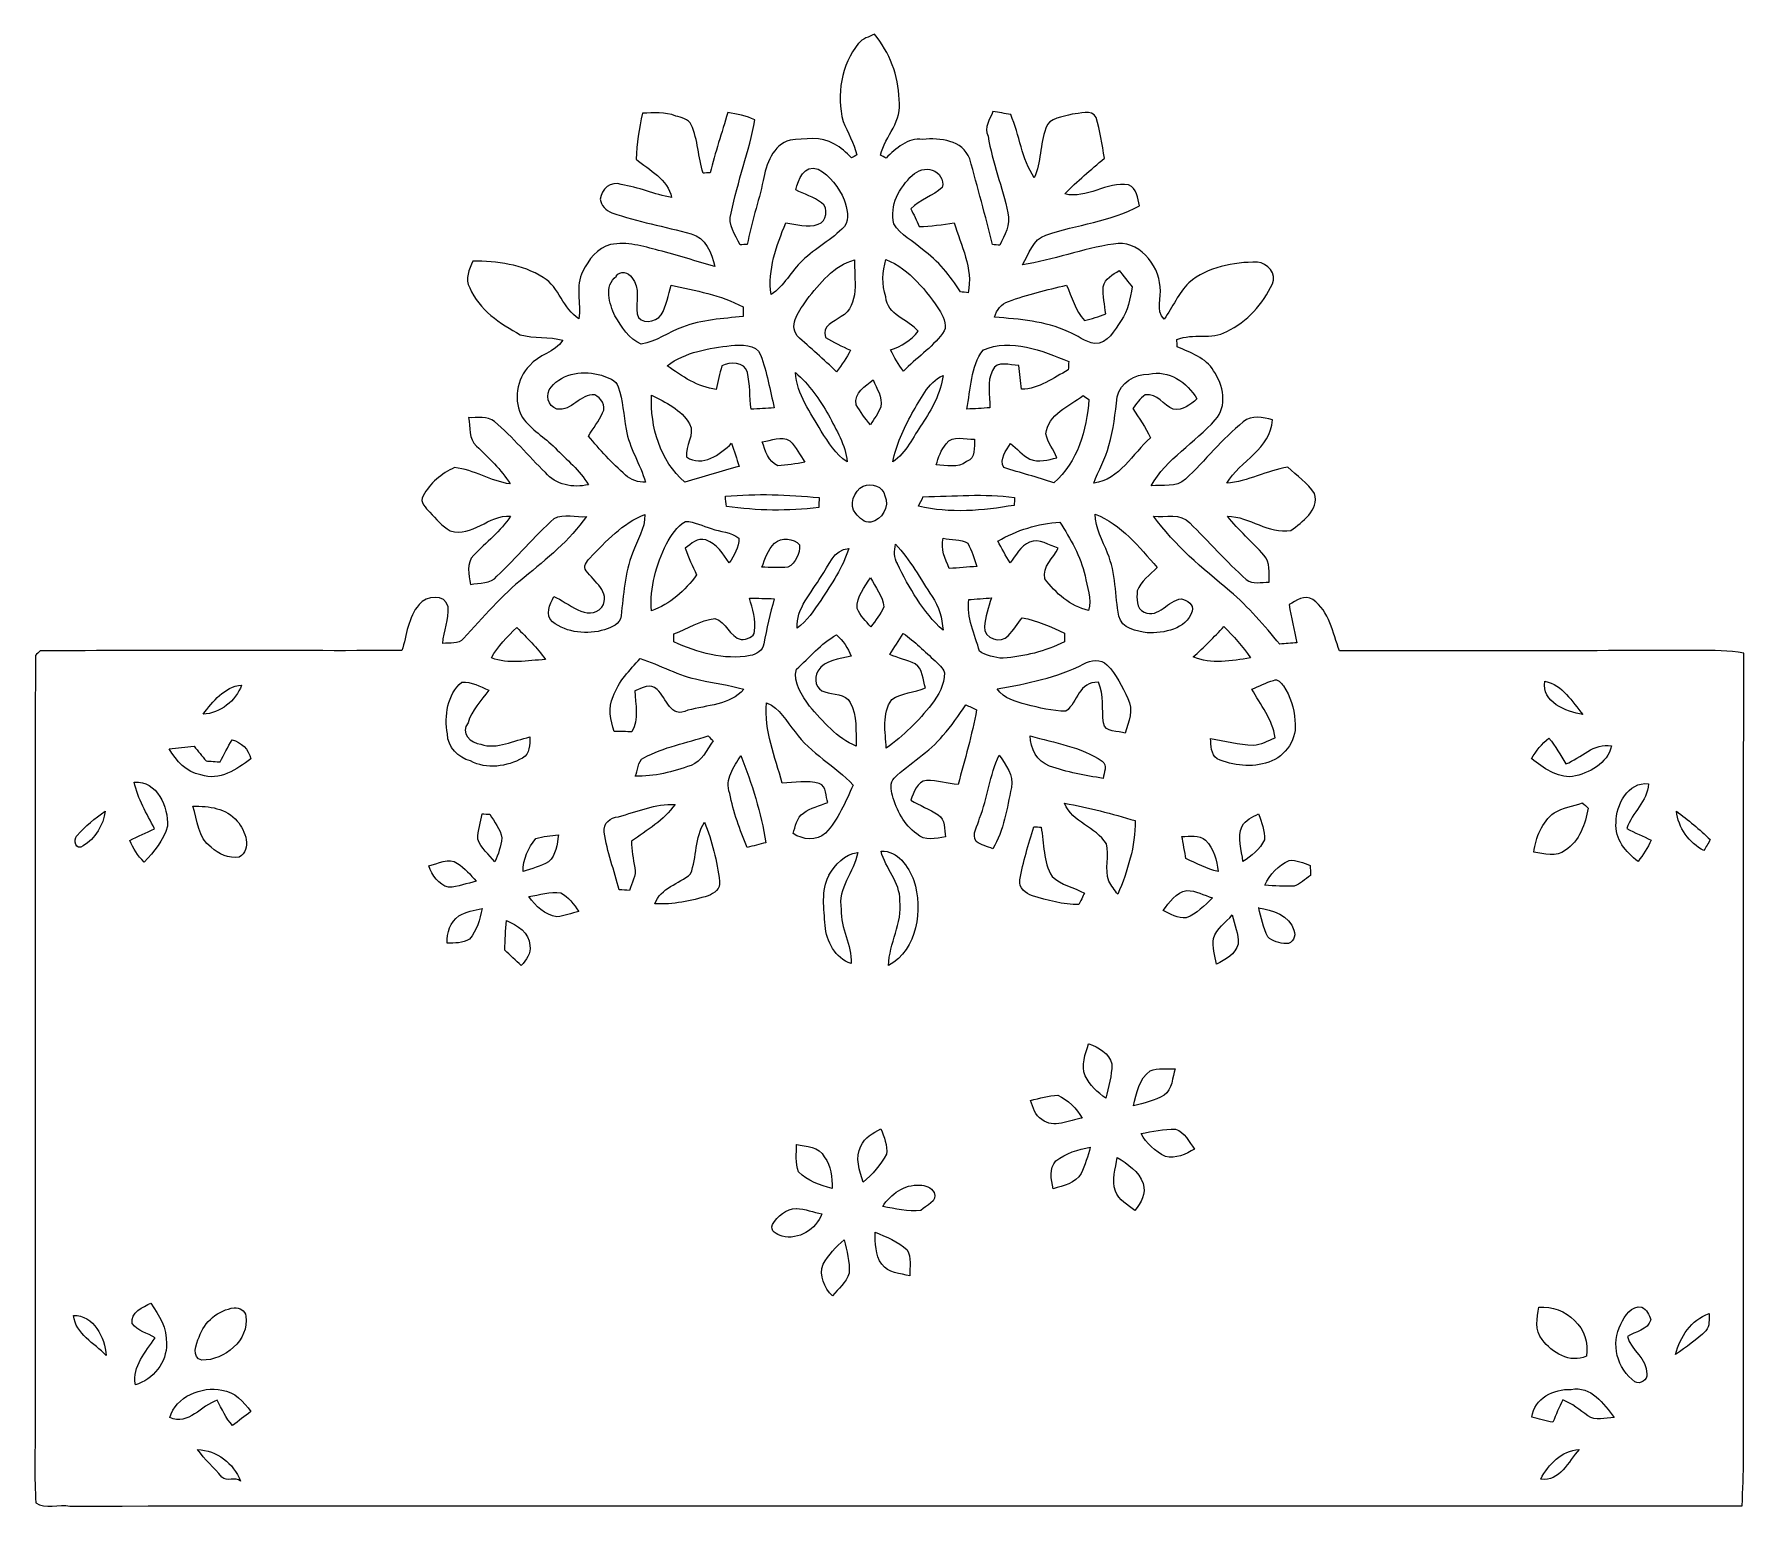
# Model space of a CAD drawing. Header units: centimetres. Extents: x -13.9 to 13.8, y -11.9 to 12.1.
import ezdxf

# ---------------------------------------------------------------- set-up
doc = ezdxf.new("R2010")
doc.units = ezdxf.units.CM
doc.header["$MEASUREMENT"] = 0
doc.layers.add('Camada 1', color=7, linetype='Continuous')

msp = doc.modelspace()

# ---------------------------------------------------------------- linework, layer by layer
at = {"layer": 'Camada 1', "color": 139}
for points, knots in [([(-0.554, 11.968), (-0.49, 12.049), (-0.383, 12.075), (-0.296, 12.119), (-0.296, 12.119), (-0.046, 11.823), (0.096, 11.446), (0.105, 11.058), (0.105, 11.058), (0.173, 10.714), (-0.122, 10.466), (-0.197, 10.153), (-0.197, 10.153), (-0.174, 10.141), (-0.129, 10.117), (-0.106, 10.105), (-0.106, 10.105), (0.058, 10.259), (0.24, 10.445), (0.491, 10.409), (0.491, 10.409), (0.775, 10.435), (1.13, 10.399), (1.255, 10.095), (1.255, 10.095), (1.381, 9.631), (1.507, 9.165), (1.626, 8.699), (1.626, 8.699), (1.655, 8.696), (1.713, 8.691), (1.741, 8.688), (1.741, 8.688), (1.816, 8.852), (1.923, 9.023), (1.875, 9.213), (1.875, 9.213), (1.785, 9.633), (1.619, 10.034), (1.553, 10.46), (1.553, 10.46), (1.481, 10.606), (1.58, 10.736), (1.631, 10.864), (1.631, 10.864), (1.727, 10.847), (1.823, 10.83), (1.919, 10.814), (1.919, 10.814), (2.065, 10.478), (2.096, 10.092), (2.303, 9.783), (2.303, 9.783), (2.411, 10.039), (2.399, 10.327), (2.488, 10.589), (2.488, 10.589), (2.541, 10.77), (2.768, 10.767), (2.92, 10.818), (2.92, 10.818), (3.034, 10.823), (3.234, 10.911), (3.306, 10.766), (3.306, 10.766), (3.377, 10.551), (3.405, 10.326), (3.441, 10.103), (3.441, 10.103), (3.223, 9.914), (2.998, 9.732), (2.8, 9.523), (2.8, 9.523), (3.155, 9.432), (3.479, 9.731), (3.835, 9.67), (3.835, 9.67), (3.973, 9.618), (3.98, 9.45), (4.014, 9.33), (4.014, 9.33), (3.542, 9.069), (2.994, 9.026), (2.491, 8.854), (2.491, 8.854), (2.276, 8.789), (2.217, 8.544), (2.11, 8.371), (2.11, 8.371), (2.611, 8.448), (3.088, 8.633), (3.589, 8.708), (3.589, 8.708), (3.992, 8.788), (4.322, 8.381), (4.348, 8.011), (4.348, 8.011), (4.378, 7.839), (4.268, 7.628), (4.412, 7.488), (4.412, 7.488), (4.555, 7.68), (4.642, 7.912), (4.815, 8.08), (4.815, 8.08), (5.123, 8.333), (5.537, 8.419), (5.928, 8.412), (5.928, 8.412), (6.088, 8.403), (6.249, 8.221), (6.174, 8.062), (6.174, 8.062), (6.015, 7.736), (5.765, 7.442), (5.432, 7.287), (5.432, 7.287), (5.182, 7.143), (4.881, 7.27), (4.621, 7.154), (4.621, 7.154), (4.622, 7.125), (4.623, 7.068), (4.624, 7.04), (4.624, 7.04), (4.837, 6.941), (5.09, 6.861), (5.217, 6.646), (5.217, 6.646), (5.374, 6.424), (5.447, 6.066), (5.243, 5.852), (5.243, 5.852), (4.916, 5.477), (4.449, 5.224), (4.202, 4.779), (4.202, 4.779), (4.385, 4.803), (4.613, 4.742), (4.762, 4.886), (4.762, 4.886), (5.08, 5.191), (5.356, 5.54), (5.699, 5.819), (5.699, 5.819), (5.836, 5.932), (6.019, 5.891), (6.175, 5.851), (6.175, 5.851), (6.146, 5.383), (5.65, 5.182), (5.429, 4.821), (5.429, 4.821), (5.775, 4.846), (6.081, 5.027), (6.421, 5.083), (6.421, 5.083), (6.568, 4.943), (6.745, 4.825), (6.858, 4.652), (6.858, 4.652), (6.933, 4.381), (6.655, 4.194), (6.474, 4.054), (6.474, 4.054), (6.103, 3.988), (5.807, 4.28), (5.442, 4.284), (5.442, 4.284), (5.621, 4.056), (5.841, 3.866), (6.035, 3.651), (6.035, 3.651), (6.145, 3.533), (6.109, 3.36), (6.12, 3.212), (6.12, 3.212), (5.995, 3.22), (5.848, 3.166), (5.747, 3.258), (5.747, 3.258), (5.422, 3.546), (5.136, 3.873), (4.828, 4.177), (4.828, 4.177), (4.682, 4.342), (4.434, 4.262), (4.239, 4.284), (4.239, 4.284), (4.584, 3.812), (5.034, 3.435), (5.483, 3.067), (5.483, 3.067), (5.783, 2.809), (6.039, 2.506), (6.293, 2.204), (6.293, 2.204), (6.381, 2.214), (6.48, 2.218), (6.571, 2.227), (6.571, 2.227), (6.531, 2.435), (6.48, 2.64), (6.443, 2.848), (6.443, 2.848), (6.558, 2.911), (6.698, 3.019), (6.829, 2.93), (6.829, 2.93), (7.1, 2.741), (7.149, 2.387), (7.262, 2.098), (7.262, 2.098), (9.204, 2.1), (11.146, 2.096), (13.089, 2.102), (13.089, 2.102), (13.336, 2.095), (13.59, 2.112), (13.833, 2.057), (13.833, 2.057), (13.825, -2.303), (13.832, -6.664), (13.83, -11.024), (13.83, -11.024), (13.828, -11.282), (13.819, -11.541), (13.804, -11.799), (13.804, -11.799), (4.746, -11.804), (-4.312, -11.794), (-13.37, -11.804), (-13.37, -11.804), (-13.542, -11.764), (-13.78, -11.865), (-13.923, -11.751), (-13.923, -11.751), (-13.95, -11.344), (-13.934, -10.936), (-13.935, -10.53), (-13.935, -10.53), (-13.93, -6.346), (-13.94, -2.162), (-13.93, 2.023), (-13.93, 2.023), (-13.905, 2.047), (-13.88, 2.071), (-13.855, 2.095), (-13.855, 2.095), (-11.894, 2.107), (-9.934, 2.096), (-7.973, 2.1), (-7.973, 2.1), (-7.897, 2.351), (-7.875, 2.641), (-7.696, 2.848), (-7.696, 2.848), (-7.585, 2.994), (-7.267, 3.028), (-7.225, 2.81), (-7.225, 2.81), (-7.202, 2.61), (-7.295, 2.416), (-7.311, 2.218), (-7.311, 2.218), (-7.195, 2.228), (-7.057, 2.199), (-6.971, 2.297), (-6.971, 2.297), (-6.658, 2.642), (-6.351, 2.998), (-5.986, 3.29), (-5.986, 3.29), (-5.621, 3.589), (-5.246, 3.892), (-4.974, 4.282), (-4.974, 4.282), (-5.143, 4.256), (-5.342, 4.337), (-5.498, 4.247), (-5.498, 4.247), (-5.827, 3.953), (-6.11, 3.612), (-6.429, 3.308), (-6.429, 3.308), (-6.533, 3.18), (-6.713, 3.208), (-6.859, 3.175), (-6.859, 3.175), (-6.889, 3.332), (-6.929, 3.522), (-6.808, 3.652), (-6.808, 3.652), (-6.605, 3.86), (-6.369, 4.041), (-6.208, 4.287), (-6.208, 4.287), (-6.566, 4.31), (-6.829, 3.93), (-7.188, 4.049), (-7.188, 4.049), (-7.321, 4.12), (-7.419, 4.242), (-7.523, 4.348), (-7.523, 4.348), (-7.578, 4.422), (-7.695, 4.512), (-7.63, 4.615), (-7.63, 4.615), (-7.519, 4.818), (-7.329, 4.985), (-7.117, 5.074), (-7.117, 5.074), (-6.802, 5.045), (-6.528, 4.852), (-6.215, 4.808), (-6.215, 4.808), (-6.36, 5.046), (-6.566, 5.234), (-6.763, 5.425), (-6.763, 5.425), (-6.889, 5.543), (-6.864, 5.73), (-6.892, 5.887), (-6.892, 5.887), (-6.751, 5.876), (-6.587, 5.922), (-6.469, 5.822), (-6.469, 5.822), (-6.171, 5.569), (-5.92, 5.266), (-5.641, 4.993), (-5.641, 4.993), (-5.479, 4.794), (-5.186, 4.738), (-4.944, 4.797), (-4.944, 4.797), (-5.083, 5.03), (-5.297, 5.204), (-5.486, 5.396), (-5.486, 5.396), (-5.655, 5.569), (-5.875, 5.689), (-6.016, 5.888), (-6.016, 5.888), (-6.169, 6.15), (-6.112, 6.519), (-5.899, 6.731), (-5.899, 6.731), (-5.753, 6.915), (-5.487, 6.942), (-5.357, 7.144), (-5.357, 7.144), (-5.583, 7.209), (-5.826, 7.167), (-6.05, 7.234), (-6.05, 7.234), (-6.374, 7.412), (-6.725, 7.637), (-6.871, 7.995), (-6.871, 7.995), (-6.956, 8.142), (-6.88, 8.296), (-6.822, 8.432), (-6.822, 8.432), (-6.43, 8.429), (-6.018, 8.38), (-5.68, 8.166), (-5.68, 8.166), (-5.413, 8.005), (-5.36, 7.655), (-5.097, 7.494), (-5.097, 7.494), (-5.06, 7.748), (-5.159, 8.027), (-5.035, 8.265), (-5.035, 8.265), (-4.939, 8.452), (-4.803, 8.65), (-4.583, 8.698), (-4.583, 8.698), (-4.319, 8.756), (-4.057, 8.67), (-3.804, 8.605), (-3.804, 8.605), (-3.495, 8.53), (-3.195, 8.426), (-2.889, 8.342), (-2.889, 8.342), (-2.933, 8.561), (-3.043, 8.811), (-3.275, 8.876), (-3.275, 8.876), (-3.703, 8.992), (-4.142, 9.071), (-4.562, 9.217), (-4.562, 9.217), (-4.659, 9.251), (-4.74, 9.335), (-4.751, 9.44), (-4.751, 9.44), (-4.733, 9.597), (-4.581, 9.741), (-4.41, 9.674), (-4.41, 9.674), (-4.13, 9.637), (-3.87, 9.511), (-3.591, 9.464), (-3.591, 9.464), (-3.653, 9.763), (-3.952, 9.907), (-4.17, 10.086), (-4.17, 10.086), (-4.158, 10.338), (-4.122, 10.588), (-4.064, 10.833), (-4.064, 10.833), (-3.883, 10.84), (-3.697, 10.858), (-3.524, 10.789), (-3.524, 10.789), (-3.438, 10.764), (-3.312, 10.745), (-3.274, 10.646), (-3.274, 10.646), (-3.158, 10.401), (-3.162, 10.119), (-3.081, 9.862), (-3.081, 9.862), (-3.052, 9.863), (-2.993, 9.864), (-2.964, 9.865), (-2.964, 9.865), (-2.883, 10.195), (-2.777, 10.519), (-2.678, 10.844), (-2.678, 10.844), (-2.527, 10.825), (-2.377, 10.791), (-2.238, 10.729), (-2.238, 10.729), (-2.328, 10.214), (-2.522, 9.725), (-2.621, 9.212), (-2.621, 9.212), (-2.688, 9.019), (-2.553, 8.857), (-2.476, 8.696), (-2.476, 8.696), (-2.448, 8.697), (-2.391, 8.7), (-2.362, 8.701), (-2.362, 8.701), (-2.3, 9.053), (-2.175, 9.39), (-2.103, 9.741), (-2.103, 9.741), (-2.054, 10.001), (-1.95, 10.32), (-1.666, 10.399), (-1.666, 10.399), (-1.431, 10.411), (-1.159, 10.469), (-0.946, 10.333), (-0.946, 10.333), (-0.84, 10.277), (-0.753, 10.193), (-0.667, 10.11), (-0.667, 10.11), (-0.645, 10.122), (-0.601, 10.145), (-0.579, 10.157), (-0.579, 10.157), (-0.632, 10.348), (-0.725, 10.522), (-0.805, 10.702), (-0.805, 10.702), (-0.915, 11.132), (-0.839, 11.623), (-0.553, 11.972), (-0.553, 11.972), (-0.553, 11.972), (-0.554, 11.968), (-0.554, 11.968)], [0, 0, 0, 0, 0.008197, 0.008197, 0.008197, 0.008197, 0.016393, 0.016393, 0.016393, 0.016393, 0.02459, 0.02459, 0.02459, 0.02459, 0.032787, 0.032787, 0.032787, 0.032787, 0.040984, 0.040984, 0.040984, 0.040984, 0.04918, 0.04918, 0.04918, 0.04918, 0.057377, 0.057377, 0.057377, 0.057377, 0.065574, 0.065574, 0.065574, 0.065574, 0.07377, 0.07377, 0.07377, 0.07377, 0.081967, 0.081967, 0.081967, 0.081967, 0.090164, 0.090164, 0.090164, 0.090164, 0.098361, 0.098361, 0.098361, 0.098361, 0.106557, 0.106557, 0.106557, 0.106557, 0.114754, 0.114754, 0.114754, 0.114754, 0.122951, 0.122951, 0.122951, 0.122951, 0.131148, 0.131148, 0.131148, 0.131148, 0.139344, 0.139344, 0.139344, 0.139344, 0.147541, 0.147541, 0.147541, 0.147541, 0.155738, 0.155738, 0.155738, 0.155738, 0.163934, 0.163934, 0.163934, 0.163934, 0.172131, 0.172131, 0.172131, 0.172131, 0.180328, 0.180328, 0.180328, 0.180328, 0.188525, 0.188525, 0.188525, 0.188525, 0.196721, 0.196721, 0.196721, 0.196721, 0.204918, 0.204918, 0.204918, 0.204918, 0.213115, 0.213115, 0.213115, 0.213115, 0.221311, 0.221311, 0.221311, 0.221311, 0.229508, 0.229508, 0.229508, 0.229508, 0.237705, 0.237705, 0.237705, 0.237705, 0.245902, 0.245902, 0.245902, 0.245902, 0.254098, 0.254098, 0.254098, 0.254098, 0.262295, 0.262295, 0.262295, 0.262295, 0.270492, 0.270492, 0.270492, 0.270492, 0.278689, 0.278689, 0.278689, 0.278689, 0.286885, 0.286885, 0.286885, 0.286885, 0.295082, 0.295082, 0.295082, 0.295082, 0.303279, 0.303279, 0.303279, 0.303279, 0.311475, 0.311475, 0.311475, 0.311475, 0.319672, 0.319672, 0.319672, 0.319672, 0.327869, 0.327869, 0.327869, 0.327869, 0.336066, 0.336066, 0.336066, 0.336066, 0.344262, 0.344262, 0.344262, 0.344262, 0.352459, 0.352459, 0.352459, 0.352459, 0.360656, 0.360656, 0.360656, 0.360656, 0.368852, 0.368852, 0.368852, 0.368852, 0.377049, 0.377049, 0.377049, 0.377049, 0.385246, 0.385246, 0.385246, 0.385246, 0.393443, 0.393443, 0.393443, 0.393443, 0.401639, 0.401639, 0.401639, 0.401639, 0.409836, 0.409836, 0.409836, 0.409836, 0.418033, 0.418033, 0.418033, 0.418033, 0.42623, 0.42623, 0.42623, 0.42623, 0.434426, 0.434426, 0.434426, 0.434426, 0.442623, 0.442623, 0.442623, 0.442623, 0.45082, 0.45082, 0.45082, 0.45082, 0.459016, 0.459016, 0.459016, 0.459016, 0.467213, 0.467213, 0.467213, 0.467213, 0.47541, 0.47541, 0.47541, 0.47541, 0.483607, 0.483607, 0.483607, 0.483607, 0.491803, 0.491803, 0.491803, 0.491803, 0.5, 0.5, 0.5, 0.5, 0.508197, 0.508197, 0.508197, 0.508197, 0.516393, 0.516393, 0.516393, 0.516393, 0.52459, 0.52459, 0.52459, 0.52459, 0.532787, 0.532787, 0.532787, 0.532787, 0.540984, 0.540984, 0.540984, 0.540984, 0.54918, 0.54918, 0.54918, 0.54918, 0.557377, 0.557377, 0.557377, 0.557377, 0.565574, 0.565574, 0.565574, 0.565574, 0.57377, 0.57377, 0.57377, 0.57377, 0.581967, 0.581967, 0.581967, 0.581967, 0.590164, 0.590164, 0.590164, 0.590164, 0.598361, 0.598361, 0.598361, 0.598361, 0.606557, 0.606557, 0.606557, 0.606557, 0.614754, 0.614754, 0.614754, 0.614754, 0.622951, 0.622951, 0.622951, 0.622951, 0.631148, 0.631148, 0.631148, 0.631148, 0.639344, 0.639344, 0.639344, 0.639344, 0.647541, 0.647541, 0.647541, 0.647541, 0.655738, 0.655738, 0.655738, 0.655738, 0.663934, 0.663934, 0.663934, 0.663934, 0.672131, 0.672131, 0.672131, 0.672131, 0.680328, 0.680328, 0.680328, 0.680328, 0.688525, 0.688525, 0.688525, 0.688525, 0.696721, 0.696721, 0.696721, 0.696721, 0.704918, 0.704918, 0.704918, 0.704918, 0.713115, 0.713115, 0.713115, 0.713115, 0.721311, 0.721311, 0.721311, 0.721311, 0.729508, 0.729508, 0.729508, 0.729508, 0.737705, 0.737705, 0.737705, 0.737705, 0.745902, 0.745902, 0.745902, 0.745902, 0.754098, 0.754098, 0.754098, 0.754098, 0.762295, 0.762295, 0.762295, 0.762295, 0.770492, 0.770492, 0.770492, 0.770492, 0.778689, 0.778689, 0.778689, 0.778689, 0.786885, 0.786885, 0.786885, 0.786885, 0.795082, 0.795082, 0.795082, 0.795082, 0.803279, 0.803279, 0.803279, 0.803279, 0.811475, 0.811475, 0.811475, 0.811475, 0.819672, 0.819672, 0.819672, 0.819672, 0.827869, 0.827869, 0.827869, 0.827869, 0.836066, 0.836066, 0.836066, 0.836066, 0.844262, 0.844262, 0.844262, 0.844262, 0.852459, 0.852459, 0.852459, 0.852459, 0.860656, 0.860656, 0.860656, 0.860656, 0.868852, 0.868852, 0.868852, 0.868852, 0.877049, 0.877049, 0.877049, 0.877049, 0.885246, 0.885246, 0.885246, 0.885246, 0.893443, 0.893443, 0.893443, 0.893443, 0.901639, 0.901639, 0.901639, 0.901639, 0.909836, 0.909836, 0.909836, 0.909836, 0.918033, 0.918033, 0.918033, 0.918033, 0.92623, 0.92623, 0.92623, 0.92623, 0.934426, 0.934426, 0.934426, 0.934426, 0.942623, 0.942623, 0.942623, 0.942623, 0.95082, 0.95082, 0.95082, 0.95082, 0.959016, 0.959016, 0.959016, 0.959016, 0.967213, 0.967213, 0.967213, 0.967213, 0.97541, 0.97541, 0.97541, 0.97541, 0.983607, 0.983607, 0.983607, 0.983607, 1, 1, 1, 1]), ([(-1.574, 9.59), (-1.435, 9.519), (-1.28, 9.474), (-1.153, 9.379), (-1.153, 9.379), (-1.036, 9.301), (-1.071, 9.067), (-1.209, 9.029), (-1.209, 9.029), (-1.381, 8.969), (-1.564, 9.028), (-1.737, 9.053), (-1.737, 9.053), (-1.885, 8.685), (-2.033, 8.288), (-1.976, 7.886), (-1.976, 7.886), (-1.757, 8.021), (-1.656, 8.273), (-1.464, 8.438), (-1.464, 8.438), (-1.258, 8.648), (-0.985, 8.776), (-0.784, 8.992), (-0.784, 8.992), (-0.689, 9.118), (-0.745, 9.29), (-0.785, 9.429), (-0.785, 9.429), (-0.876, 9.627), (-1.015, 9.82), (-1.209, 9.924), (-1.209, 9.924), (-1.444, 10.001), (-1.532, 9.761), (-1.572, 9.59), (-1.572, 9.59), (-1.572, 9.59), (-1.574, 9.59), (-1.574, 9.59)], [0, 0, 0, 0, 0.090909, 0.090909, 0.090909, 0.090909, 0.181818, 0.181818, 0.181818, 0.181818, 0.272727, 0.272727, 0.272727, 0.272727, 0.363636, 0.363636, 0.363636, 0.363636, 0.454545, 0.454545, 0.454545, 0.454545, 0.545455, 0.545455, 0.545455, 0.545455, 0.636364, 0.636364, 0.636364, 0.636364, 0.727273, 0.727273, 0.727273, 0.727273, 0.818182, 0.818182, 0.818182, 0.818182, 1, 1, 1, 1]), ([(0.322, 9.828), (0.109, 9.628), (-0.051, 9.338), (0.019, 9.035), (0.019, 9.035), (0.128, 8.852), (0.335, 8.761), (0.488, 8.619), (0.488, 8.619), (0.738, 8.434), (0.94, 8.195), (1.102, 7.93), (1.102, 7.93), (1.133, 7.927), (1.196, 7.92), (1.228, 7.917), (1.228, 7.917), (1.312, 8.309), (1.111, 8.688), (0.999, 9.054), (0.999, 9.054), (0.81, 9.027), (0.622, 8.993), (0.431, 8.995), (0.431, 8.995), (0.387, 9.091), (0.342, 9.187), (0.298, 9.283), (0.298, 9.283), (0.444, 9.433), (0.657, 9.486), (0.807, 9.629), (0.807, 9.629), (0.839, 9.746), (0.759, 9.875), (0.645, 9.908), (0.645, 9.908), (0.533, 9.955), (0.409, 9.9), (0.323, 9.827), (0.323, 9.827), (0.323, 9.827), (0.322, 9.828), (0.322, 9.828)], [0, 0, 0, 0, 0.083333, 0.083333, 0.083333, 0.083333, 0.166667, 0.166667, 0.166667, 0.166667, 0.25, 0.25, 0.25, 0.25, 0.333333, 0.333333, 0.333333, 0.333333, 0.416667, 0.416667, 0.416667, 0.416667, 0.5, 0.5, 0.5, 0.5, 0.583333, 0.583333, 0.583333, 0.583333, 0.666667, 0.666667, 0.666667, 0.666667, 0.75, 0.75, 0.75, 0.75, 0.833333, 0.833333, 0.833333, 0.833333, 1, 1, 1, 1]), ([(-1.393, 7.803), (-1.501, 7.636), (-1.696, 7.416), (-1.551, 7.214), (-1.551, 7.214), (-1.337, 7.02), (-1.118, 6.831), (-0.909, 6.632), (-0.909, 6.632), (-0.825, 6.743), (-0.747, 6.86), (-0.684, 6.984), (-0.684, 6.984), (-0.824, 7.044), (-0.962, 7.111), (-1.091, 7.19), (-1.091, 7.19), (-1.154, 7.389), (-0.954, 7.438), (-0.837, 7.529), (-0.837, 7.529), (-0.522, 7.708), (-0.631, 8.154), (-0.618, 8.452), (-0.618, 8.452), (-0.957, 8.359), (-1.184, 8.067), (-1.393, 7.804), (-1.393, 7.804), (-1.393, 7.804), (-1.393, 7.803), (-1.393, 7.803)], [0, 0, 0, 0, 0.111111, 0.111111, 0.111111, 0.111111, 0.222222, 0.222222, 0.222222, 0.222222, 0.333333, 0.333333, 0.333333, 0.333333, 0.444444, 0.444444, 0.444444, 0.444444, 0.555556, 0.555556, 0.555556, 0.555556, 0.666667, 0.666667, 0.666667, 0.666667, 0.777778, 0.777778, 0.777778, 0.777778, 1, 1, 1, 1]), ([(-0.109, 8.458), (-0.168, 8.261), (-0.177, 8.047), (-0.111, 7.85), (-0.111, 7.85), (-0.091, 7.554), (0.252, 7.486), (0.418, 7.29), (0.418, 7.29), (0.302, 7.144), (0.144, 7.045), (-0.032, 6.986), (-0.032, 6.986), (0.026, 6.865), (0.095, 6.75), (0.175, 6.643), (0.175, 6.643), (0.381, 6.853), (0.636, 7.017), (0.812, 7.256), (0.812, 7.256), (0.906, 7.355), (0.83, 7.503), (0.78, 7.606), (0.78, 7.606), (0.551, 7.948), (0.282, 8.295), (-0.109, 8.459), (-0.109, 8.459), (-0.109, 8.459), (-0.109, 8.458), (-0.109, 8.458)], [0, 0, 0, 0, 0.111111, 0.111111, 0.111111, 0.111111, 0.222222, 0.222222, 0.222222, 0.222222, 0.333333, 0.333333, 0.333333, 0.333333, 0.444444, 0.444444, 0.444444, 0.444444, 0.555556, 0.555556, 0.555556, 0.555556, 0.666667, 0.666667, 0.666667, 0.666667, 0.777778, 0.777778, 0.777778, 0.777778, 1, 1, 1, 1]), ([(-4.489, 8.184), (-4.696, 8.025), (-4.603, 7.739), (-4.512, 7.54), (-4.512, 7.54), (-4.402, 7.367), (-4.286, 7.158), (-4.085, 7.082), (-4.085, 7.082), (-3.845, 7.118), (-3.643, 7.28), (-3.415, 7.358), (-3.415, 7.358), (-3.103, 7.483), (-2.76, 7.491), (-2.43, 7.533), (-2.43, 7.533), (-2.43, 7.584), (-2.429, 7.634), (-2.429, 7.685), (-2.429, 7.685), (-2.79, 7.885), (-3.205, 7.947), (-3.601, 8.042), (-3.601, 8.042), (-3.647, 7.879), (-3.673, 7.705), (-3.761, 7.558), (-3.761, 7.558), (-3.845, 7.431), (-4.11, 7.397), (-4.153, 7.572), (-4.153, 7.572), (-4.178, 7.767), (-4.091, 7.996), (-4.236, 8.165), (-4.236, 8.165), (-4.288, 8.247), (-4.436, 8.289), (-4.49, 8.184), (-4.49, 8.184), (-4.49, 8.184), (-4.489, 8.184), (-4.489, 8.184)], [0, 0, 0, 0, 0.083333, 0.083333, 0.083333, 0.083333, 0.166667, 0.166667, 0.166667, 0.166667, 0.25, 0.25, 0.25, 0.25, 0.333333, 0.333333, 0.333333, 0.333333, 0.416667, 0.416667, 0.416667, 0.416667, 0.5, 0.5, 0.5, 0.5, 0.583333, 0.583333, 0.583333, 0.583333, 0.666667, 0.666667, 0.666667, 0.666667, 0.75, 0.75, 0.75, 0.75, 0.833333, 0.833333, 0.833333, 0.833333, 1, 1, 1, 1]), ([(3.42, 8.015), (3.42, 7.866), (3.444, 7.719), (3.465, 7.572), (3.465, 7.572), (3.352, 7.528), (3.236, 7.493), (3.117, 7.467), (3.117, 7.467), (2.969, 7.627), (2.912, 7.845), (2.828, 8.041), (2.828, 8.041), (2.511, 7.96), (2.19, 7.891), (1.884, 7.775), (1.884, 7.775), (1.767, 7.74), (1.692, 7.635), (1.656, 7.521), (1.656, 7.521), (2.062, 7.484), (2.482, 7.46), (2.856, 7.281), (2.856, 7.281), (3.001, 7.223), (3.128, 7.12), (3.283, 7.09), (3.283, 7.09), (3.498, 7.09), (3.607, 7.309), (3.712, 7.463), (3.712, 7.463), (3.837, 7.62), (3.854, 7.823), (3.894, 8.011), (3.894, 8.011), (3.841, 8.077), (3.736, 8.21), (3.684, 8.276), (3.684, 8.276), (3.577, 8.215), (3.45, 8.145), (3.421, 8.015), (3.421, 8.015), (3.421, 8.015), (3.42, 8.015), (3.42, 8.015)], [0, 0, 0, 0, 0.076923, 0.076923, 0.076923, 0.076923, 0.153846, 0.153846, 0.153846, 0.153846, 0.230769, 0.230769, 0.230769, 0.230769, 0.307692, 0.307692, 0.307692, 0.307692, 0.384615, 0.384615, 0.384615, 0.384615, 0.461538, 0.461538, 0.461538, 0.461538, 0.538462, 0.538462, 0.538462, 0.538462, 0.615385, 0.615385, 0.615385, 0.615385, 0.692308, 0.692308, 0.692308, 0.692308, 0.769231, 0.769231, 0.769231, 0.769231, 0.846154, 0.846154, 0.846154, 0.846154, 1, 1, 1, 1]), ([(-2.625, 7.058), (-2.984, 7.014), (-3.366, 6.956), (-3.662, 6.731), (-3.662, 6.731), (-3.424, 6.557), (-3.165, 6.383), (-2.865, 6.346), (-2.865, 6.346), (-2.836, 6.473), (-2.811, 6.602), (-2.775, 6.728), (-2.775, 6.728), (-2.643, 6.804), (-2.404, 6.794), (-2.36, 6.622), (-2.36, 6.622), (-2.317, 6.427), (-2.322, 6.223), (-2.301, 6.024), (-2.301, 6.024), (-2.175, 6.028), (-2.05, 6.037), (-1.924, 6.045), (-1.924, 6.045), (-1.992, 6.333), (-2.044, 6.627), (-2.145, 6.905), (-2.145, 6.905), (-2.216, 7.093), (-2.465, 7.068), (-2.626, 7.058), (-2.626, 7.058), (-2.626, 7.058), (-2.625, 7.058), (-2.625, 7.058)], [0, 0, 0, 0, 0.1, 0.1, 0.1, 0.1, 0.2, 0.2, 0.2, 0.2, 0.3, 0.3, 0.3, 0.3, 0.4, 0.4, 0.4, 0.4, 0.5, 0.5, 0.5, 0.5, 0.6, 0.6, 0.6, 0.6, 0.7, 0.7, 0.7, 0.7, 0.8, 0.8, 0.8, 0.8, 1, 1, 1, 1]), ([(1.47, 6.984), (1.264, 6.717), (1.272, 6.344), (1.206, 6.025), (1.206, 6.025), (1.332, 6.03), (1.457, 6.038), (1.582, 6.048), (1.582, 6.048), (1.587, 6.247), (1.523, 6.47), (1.625, 6.654), (1.625, 6.654), (1.698, 6.829), (1.906, 6.73), (2.051, 6.735), (2.051, 6.735), (2.068, 6.606), (2.08, 6.476), (2.094, 6.347), (2.094, 6.347), (2.379, 6.354), (2.613, 6.534), (2.855, 6.661), (2.855, 6.661), (2.857, 6.707), (2.86, 6.753), (2.862, 6.8), (2.862, 6.8), (2.431, 6.97), (1.924, 7.188), (1.469, 6.983), (1.469, 6.983), (1.469, 6.983), (1.47, 6.984), (1.47, 6.984)], [0, 0, 0, 0, 0.1, 0.1, 0.1, 0.1, 0.2, 0.2, 0.2, 0.2, 0.3, 0.3, 0.3, 0.3, 0.4, 0.4, 0.4, 0.4, 0.5, 0.5, 0.5, 0.5, 0.6, 0.6, 0.6, 0.6, 0.7, 0.7, 0.7, 0.7, 0.8, 0.8, 0.8, 0.8, 1, 1, 1, 1]), ([(4.163, 6.595), (3.937, 6.596), (3.697, 6.456), (3.652, 6.224), (3.652, 6.224), (3.615, 5.958), (3.594, 5.689), (3.513, 5.432), (3.513, 5.432), (3.461, 5.217), (3.346, 5.026), (3.269, 4.82), (3.269, 4.82), (3.693, 4.882), (3.899, 5.302), (4.19, 5.559), (4.19, 5.559), (4.113, 5.728), (4.004, 5.879), (3.903, 6.033), (3.903, 6.033), (3.963, 6.113), (4.02, 6.201), (4.107, 6.255), (4.107, 6.255), (4.306, 6.29), (4.4, 6.088), (4.56, 6.023), (4.56, 6.023), (4.717, 5.995), (4.834, 6.103), (4.946, 6.19), (4.946, 6.19), (4.789, 6.46), (4.484, 6.669), (4.163, 6.595), (4.163, 6.595), (4.163, 6.595), (4.163, 6.595), (4.163, 6.595)], [0, 0, 0, 0, 0.090909, 0.090909, 0.090909, 0.090909, 0.181818, 0.181818, 0.181818, 0.181818, 0.272727, 0.272727, 0.272727, 0.272727, 0.363636, 0.363636, 0.363636, 0.363636, 0.454545, 0.454545, 0.454545, 0.454545, 0.545455, 0.545455, 0.545455, 0.545455, 0.636364, 0.636364, 0.636364, 0.636364, 0.727273, 0.727273, 0.727273, 0.727273, 0.818182, 0.818182, 0.818182, 0.818182, 1, 1, 1, 1]), ([(-5.55, 6.384), (-5.648, 6.269), (-5.608, 6.069), (-5.455, 6.027), (-5.455, 6.027), (-5.209, 5.982), (-5.081, 6.28), (-4.841, 6.257), (-4.841, 6.257), (-4.742, 6.203), (-4.649, 6.088), (-4.712, 5.965), (-4.712, 5.965), (-4.776, 5.832), (-4.865, 5.712), (-4.943, 5.588), (-4.943, 5.588), (-4.759, 5.362), (-4.56, 5.147), (-4.34, 4.954), (-4.34, 4.954), (-4.252, 4.876), (-4.134, 4.83), (-4.015, 4.837), (-4.015, 4.837), (-4.1, 5.132), (-4.281, 5.393), (-4.33, 5.699), (-4.33, 5.699), (-4.374, 5.927), (-4.382, 6.165), (-4.458, 6.386), (-4.458, 6.386), (-4.49, 6.506), (-4.632, 6.532), (-4.73, 6.576), (-4.73, 6.576), (-5.007, 6.659), (-5.357, 6.617), (-5.55, 6.383), (-5.55, 6.383), (-5.55, 6.383), (-5.55, 6.384), (-5.55, 6.384)], [0, 0, 0, 0, 0.083333, 0.083333, 0.083333, 0.083333, 0.166667, 0.166667, 0.166667, 0.166667, 0.25, 0.25, 0.25, 0.25, 0.333333, 0.333333, 0.333333, 0.333333, 0.416667, 0.416667, 0.416667, 0.416667, 0.5, 0.5, 0.5, 0.5, 0.583333, 0.583333, 0.583333, 0.583333, 0.666667, 0.666667, 0.666667, 0.666667, 0.75, 0.75, 0.75, 0.75, 0.833333, 0.833333, 0.833333, 0.833333, 1, 1, 1, 1]), ([(-1.578, 6.619), (-1.553, 6.261), (-1.334, 5.967), (-1.159, 5.668), (-1.159, 5.668), (-1.041, 5.485), (-0.93, 5.285), (-0.738, 5.168), (-0.738, 5.168), (-0.759, 5.448), (-0.922, 5.684), (-1.039, 5.93), (-1.039, 5.93), (-1.189, 6.18), (-1.354, 6.43), (-1.579, 6.618), (-1.579, 6.618), (-1.579, 6.618), (-1.578, 6.619), (-1.578, 6.619)], [0, 0, 0, 0, 0.166667, 0.166667, 0.166667, 0.166667, 0.333333, 0.333333, 0.333333, 0.333333, 0.5, 0.5, 0.5, 0.5, 0.666667, 0.666667, 0.666667, 0.666667, 1, 1, 1, 1]), ([(-0.593, 6.096), (-0.525, 5.982), (-0.448, 5.873), (-0.361, 5.772), (-0.361, 5.772), (-0.302, 5.866), (-0.231, 5.955), (-0.193, 6.061), (-0.193, 6.061), (-0.16, 6.222), (-0.259, 6.358), (-0.315, 6.5), (-0.315, 6.5), (-0.444, 6.399), (-0.631, 6.294), (-0.593, 6.096), (-0.593, 6.096), (-0.593, 6.096), (-0.593, 6.096), (-0.593, 6.096)], [0, 0, 0, 0, 0.166667, 0.166667, 0.166667, 0.166667, 0.333333, 0.333333, 0.333333, 0.333333, 0.5, 0.5, 0.5, 0.5, 0.666667, 0.666667, 0.666667, 0.666667, 1, 1, 1, 1]), ([(0.313, 5.953), (0.183, 5.704), (0.056, 5.447), (0.003, 5.168), (0.003, 5.168), (0.226, 5.317), (0.334, 5.573), (0.479, 5.787), (0.479, 5.787), (0.643, 6.022), (0.778, 6.285), (0.82, 6.571), (0.82, 6.571), (0.564, 6.455), (0.456, 6.175), (0.312, 5.953), (0.312, 5.953), (0.312, 5.953), (0.313, 5.953), (0.313, 5.953)], [0, 0, 0, 0, 0.166667, 0.166667, 0.166667, 0.166667, 0.333333, 0.333333, 0.333333, 0.333333, 0.5, 0.5, 0.5, 0.5, 0.666667, 0.666667, 0.666667, 0.666667, 1, 1, 1, 1]), ([(-3.918, 6.249), (-3.94, 5.732), (-3.778, 5.185), (-3.378, 4.839), (-3.378, 4.839), (-3.082, 4.923), (-2.79, 5.016), (-2.493, 5.095), (-2.493, 5.095), (-2.533, 5.22), (-2.575, 5.345), (-2.618, 5.469), (-2.618, 5.469), (-2.799, 5.288), (-3.092, 5.074), (-3.349, 5.247), (-3.349, 5.247), (-3.377, 5.429), (-3.205, 5.609), (-3.299, 5.788), (-3.299, 5.788), (-3.436, 6.016), (-3.689, 6.138), (-3.919, 6.25), (-3.919, 6.25), (-3.919, 6.25), (-3.918, 6.249), (-3.918, 6.249)], [0, 0, 0, 0, 0.125, 0.125, 0.125, 0.125, 0.25, 0.25, 0.25, 0.25, 0.375, 0.375, 0.375, 0.375, 0.5, 0.5, 0.5, 0.5, 0.625, 0.625, 0.625, 0.625, 0.75, 0.75, 0.75, 0.75, 1, 1, 1, 1]), ([(2.491, 5.622), (2.521, 5.481), (2.617, 5.366), (2.671, 5.233), (2.671, 5.233), (2.528, 5.204), (2.371, 5.148), (2.23, 5.213), (2.23, 5.213), (2.109, 5.275), (2.02, 5.383), (1.916, 5.468), (1.916, 5.468), (1.852, 5.352), (1.726, 5.212), (1.806, 5.075), (1.806, 5.075), (2.076, 4.992), (2.351, 4.916), (2.621, 4.829), (2.621, 4.829), (3.01, 5.165), (3.154, 5.688), (3.19, 6.183), (3.19, 6.183), (3.166, 6.198), (3.119, 6.229), (3.095, 6.245), (3.095, 6.245), (2.872, 6.076), (2.523, 5.94), (2.492, 5.622), (2.492, 5.622), (2.492, 5.622), (2.491, 5.622), (2.491, 5.622)], [0, 0, 0, 0, 0.1, 0.1, 0.1, 0.1, 0.2, 0.2, 0.2, 0.2, 0.3, 0.3, 0.3, 0.3, 0.4, 0.4, 0.4, 0.4, 0.5, 0.5, 0.5, 0.5, 0.6, 0.6, 0.6, 0.6, 0.7, 0.7, 0.7, 0.7, 0.8, 0.8, 0.8, 0.8, 1, 1, 1, 1]), ([(-2.118, 5.495), (-2.07, 5.354), (-2.022, 5.167), (-1.866, 5.105), (-1.866, 5.105), (-1.718, 5.108), (-1.573, 5.137), (-1.427, 5.161), (-1.427, 5.161), (-1.503, 5.28), (-1.569, 5.41), (-1.671, 5.509), (-1.671, 5.509), (-1.805, 5.601), (-1.973, 5.508), (-2.117, 5.495), (-2.117, 5.495), (-2.117, 5.495), (-2.118, 5.495), (-2.118, 5.495)], [0, 0, 0, 0, 0.166667, 0.166667, 0.166667, 0.166667, 0.333333, 0.333333, 0.333333, 0.333333, 0.5, 0.5, 0.5, 0.5, 0.666667, 0.666667, 0.666667, 0.666667, 1, 1, 1, 1]), ([(0.873, 5.462), (0.78, 5.37), (0.749, 5.235), (0.706, 5.117), (0.706, 5.117), (0.871, 5.113), (1.06, 5.06), (1.202, 5.172), (1.202, 5.172), (1.36, 5.228), (1.322, 5.406), (1.33, 5.534), (1.33, 5.534), (1.18, 5.525), (0.976, 5.612), (0.873, 5.463), (0.873, 5.463), (0.873, 5.463), (0.873, 5.462), (0.873, 5.462)], [0, 0, 0, 0, 0.166667, 0.166667, 0.166667, 0.166667, 0.333333, 0.333333, 0.333333, 0.333333, 0.5, 0.5, 0.5, 0.5, 0.666667, 0.666667, 0.666667, 0.666667, 1, 1, 1, 1]), ([(-0.48, 4.775), (-0.627, 4.696), (-0.723, 4.462), (-0.597, 4.326), (-0.597, 4.326), (-0.537, 4.256), (-0.457, 4.172), (-0.355, 4.186), (-0.355, 4.186), (-0.175, 4.228), (-0.041, 4.436), (-0.126, 4.618), (-0.126, 4.618), (-0.157, 4.773), (-0.342, 4.827), (-0.479, 4.775), (-0.479, 4.775), (-0.479, 4.775), (-0.48, 4.775), (-0.48, 4.775)], [0, 0, 0, 0, 0.166667, 0.166667, 0.166667, 0.166667, 0.333333, 0.333333, 0.333333, 0.333333, 0.5, 0.5, 0.5, 0.5, 0.666667, 0.666667, 0.666667, 0.666667, 1, 1, 1, 1]), ([(-2.717, 4.608), (-2.712, 4.553), (-2.706, 4.499), (-2.7, 4.444), (-2.7, 4.444), (-2.202, 4.37), (-1.698, 4.368), (-1.198, 4.425), (-1.198, 4.425), (-1.197, 4.479), (-1.196, 4.532), (-1.195, 4.586), (-1.195, 4.586), (-1.701, 4.637), (-2.21, 4.655), (-2.717, 4.609), (-2.717, 4.609), (-2.717, 4.609), (-2.717, 4.608), (-2.717, 4.608)], [0, 0, 0, 0, 0.166667, 0.166667, 0.166667, 0.166667, 0.333333, 0.333333, 0.333333, 0.333333, 0.5, 0.5, 0.5, 0.5, 0.666667, 0.666667, 0.666667, 0.666667, 1, 1, 1, 1]), ([(0.498, 4.603), (0.472, 4.551), (0.445, 4.5), (0.42, 4.448), (0.42, 4.448), (0.935, 4.325), (1.462, 4.374), (1.977, 4.461), (1.977, 4.461), (1.978, 4.492), (1.98, 4.556), (1.981, 4.587), (1.981, 4.587), (1.49, 4.661), (0.992, 4.604), (0.498, 4.602), (0.498, 4.602), (0.498, 4.602), (0.498, 4.603), (0.498, 4.603)], [0, 0, 0, 0, 0.166667, 0.166667, 0.166667, 0.166667, 0.333333, 0.333333, 0.333333, 0.333333, 0.5, 0.5, 0.5, 0.5, 0.666667, 0.666667, 0.666667, 0.666667, 1, 1, 1, 1]), ([(-4.922, 3.604), (-4.966, 3.551), (-5.045, 3.464), (-4.978, 3.396), (-4.978, 3.396), (-4.853, 3.219), (-4.579, 3.055), (-4.723, 2.806), (-4.723, 2.806), (-4.958, 2.551), (-5.275, 2.89), (-5.505, 2.977), (-5.505, 2.977), (-5.564, 2.852), (-5.661, 2.68), (-5.526, 2.567), (-5.526, 2.567), (-5.292, 2.386), (-4.959, 2.354), (-4.681, 2.439), (-4.681, 2.439), (-4.572, 2.477), (-4.425, 2.528), (-4.413, 2.664), (-4.413, 2.664), (-4.374, 3.007), (-4.352, 3.361), (-4.225, 3.686), (-4.225, 3.686), (-4.152, 3.892), (-4.022, 4.085), (-4.026, 4.311), (-4.026, 4.311), (-4.39, 4.174), (-4.657, 3.876), (-4.92, 3.603), (-4.92, 3.603), (-4.92, 3.603), (-4.922, 3.604), (-4.922, 3.604)], [0, 0, 0, 0, 0.090909, 0.090909, 0.090909, 0.090909, 0.181818, 0.181818, 0.181818, 0.181818, 0.272727, 0.272727, 0.272727, 0.272727, 0.363636, 0.363636, 0.363636, 0.363636, 0.454545, 0.454545, 0.454545, 0.454545, 0.545455, 0.545455, 0.545455, 0.545455, 0.636364, 0.636364, 0.636364, 0.636364, 0.727273, 0.727273, 0.727273, 0.727273, 0.818182, 0.818182, 0.818182, 0.818182, 1, 1, 1, 1]), ([(-3.368, 4.197), (-3.51, 4.119), (-3.598, 3.972), (-3.675, 3.835), (-3.675, 3.835), (-3.843, 3.5), (-3.949, 3.125), (-3.917, 2.747), (-3.917, 2.747), (-3.616, 2.855), (-3.373, 3.075), (-3.185, 3.329), (-3.185, 3.329), (-3.248, 3.474), (-3.317, 3.616), (-3.373, 3.764), (-3.373, 3.764), (-3.273, 3.837), (-3.175, 3.938), (-3.033, 3.899), (-3.033, 3.899), (-2.857, 3.834), (-2.756, 3.67), (-2.654, 3.524), (-2.654, 3.524), (-2.575, 3.645), (-2.496, 3.778), (-2.499, 3.927), (-2.499, 3.927), (-2.625, 4.034), (-2.8, 4.026), (-2.946, 4.085), (-2.946, 4.085), (-3.086, 4.117), (-3.22, 4.205), (-3.367, 4.197), (-3.367, 4.197), (-3.367, 4.197), (-3.368, 4.197), (-3.368, 4.197)], [0, 0, 0, 0, 0.090909, 0.090909, 0.090909, 0.090909, 0.181818, 0.181818, 0.181818, 0.181818, 0.272727, 0.272727, 0.272727, 0.272727, 0.363636, 0.363636, 0.363636, 0.363636, 0.454545, 0.454545, 0.454545, 0.454545, 0.545455, 0.545455, 0.545455, 0.545455, 0.636364, 0.636364, 0.636364, 0.636364, 0.727273, 0.727273, 0.727273, 0.727273, 0.818182, 0.818182, 0.818182, 0.818182, 1, 1, 1, 1]), ([(1.708, 3.882), (1.773, 3.763), (1.84, 3.644), (1.908, 3.526), (1.908, 3.526), (2.004, 3.647), (2.077, 3.802), (2.227, 3.865), (2.227, 3.865), (2.385, 3.929), (2.544, 3.808), (2.691, 3.765), (2.691, 3.765), (2.616, 3.599), (2.431, 3.474), (2.472, 3.268), (2.472, 3.268), (2.651, 3.037), (2.89, 2.814), (3.186, 2.754), (3.186, 2.754), (3.24, 2.942), (3.16, 3.133), (3.127, 3.317), (3.127, 3.317), (3.055, 3.634), (2.89, 3.917), (2.718, 4.188), (2.718, 4.188), (2.364, 4.164), (2.016, 4.058), (1.709, 3.881), (1.709, 3.881), (1.709, 3.881), (1.708, 3.882), (1.708, 3.882)], [0, 0, 0, 0, 0.1, 0.1, 0.1, 0.1, 0.2, 0.2, 0.2, 0.2, 0.3, 0.3, 0.3, 0.3, 0.4, 0.4, 0.4, 0.4, 0.5, 0.5, 0.5, 0.5, 0.6, 0.6, 0.6, 0.6, 0.7, 0.7, 0.7, 0.7, 0.8, 0.8, 0.8, 0.8, 1, 1, 1, 1]), ([(3.293, 4.319), (3.291, 4.09), (3.417, 3.891), (3.494, 3.683), (3.494, 3.683), (3.629, 3.359), (3.618, 2.999), (3.674, 2.659), (3.674, 2.659), (3.726, 2.464), (3.966, 2.413), (4.137, 2.388), (4.137, 2.388), (4.404, 2.384), (4.773, 2.442), (4.866, 2.74), (4.866, 2.74), (4.908, 2.849), (4.784, 2.921), (4.694, 2.94), (4.694, 2.94), (4.468, 2.923), (4.332, 2.618), (4.088, 2.724), (4.088, 2.724), (3.953, 2.778), (3.969, 2.956), (3.974, 3.071), (3.974, 3.071), (4.037, 3.23), (4.182, 3.334), (4.299, 3.452), (4.299, 3.452), (4.008, 3.783), (3.714, 4.154), (3.293, 4.318), (3.293, 4.318), (3.293, 4.318), (3.293, 4.319), (3.293, 4.319)], [0, 0, 0, 0, 0.090909, 0.090909, 0.090909, 0.090909, 0.181818, 0.181818, 0.181818, 0.181818, 0.272727, 0.272727, 0.272727, 0.272727, 0.363636, 0.363636, 0.363636, 0.363636, 0.454545, 0.454545, 0.454545, 0.454545, 0.545455, 0.545455, 0.545455, 0.545455, 0.636364, 0.636364, 0.636364, 0.636364, 0.727273, 0.727273, 0.727273, 0.727273, 0.818182, 0.818182, 0.818182, 0.818182, 1, 1, 1, 1]), ([(-1.918, 3.846), (-2.027, 3.742), (-2.069, 3.591), (-2.127, 3.456), (-2.127, 3.456), (-1.985, 3.451), (-1.843, 3.448), (-1.7, 3.455), (-1.7, 3.455), (-1.576, 3.527), (-1.504, 3.677), (-1.511, 3.819), (-1.511, 3.819), (-1.613, 3.931), (-1.802, 3.944), (-1.918, 3.846), (-1.918, 3.846), (-1.918, 3.846), (-1.918, 3.846), (-1.918, 3.846)], [0, 0, 0, 0, 0.166667, 0.166667, 0.166667, 0.166667, 0.333333, 0.333333, 0.333333, 0.333333, 0.5, 0.5, 0.5, 0.5, 0.666667, 0.666667, 0.666667, 0.666667, 1, 1, 1, 1]), ([(0.822, 3.926), (0.775, 3.752), (0.856, 3.589), (0.921, 3.433), (0.921, 3.433), (1.07, 3.445), (1.22, 3.456), (1.37, 3.469), (1.37, 3.469), (1.326, 3.596), (1.286, 3.725), (1.223, 3.844), (1.223, 3.844), (1.108, 3.925), (0.947, 3.89), (0.822, 3.926), (0.822, 3.926), (0.822, 3.926), (0.822, 3.926), (0.822, 3.926)], [0, 0, 0, 0, 0.166667, 0.166667, 0.166667, 0.166667, 0.333333, 0.333333, 0.333333, 0.333333, 0.5, 0.5, 0.5, 0.5, 0.666667, 0.666667, 0.666667, 0.666667, 1, 1, 1, 1]), ([(-1.161, 3.304), (-1.316, 3.04), (-1.571, 2.789), (-1.553, 2.463), (-1.553, 2.463), (-1.39, 2.58), (-1.279, 2.754), (-1.166, 2.917), (-1.166, 2.917), (-0.994, 3.184), (-0.809, 3.451), (-0.713, 3.758), (-0.713, 3.758), (-0.962, 3.75), (-1.037, 3.469), (-1.161, 3.305), (-1.161, 3.305), (-1.161, 3.305), (-1.161, 3.304), (-1.161, 3.304)], [0, 0, 0, 0, 0.166667, 0.166667, 0.166667, 0.166667, 0.333333, 0.333333, 0.333333, 0.333333, 0.5, 0.5, 0.5, 0.5, 0.666667, 0.666667, 0.666667, 0.666667, 1, 1, 1, 1]), ([(0.077, 3.513), (0.271, 3.12), (0.49, 2.727), (0.82, 2.431), (0.82, 2.431), (0.808, 2.626), (0.753, 2.818), (0.642, 2.979), (0.642, 2.979), (0.453, 3.268), (0.284, 3.573), (0.049, 3.828), (0.049, 3.828), (0.023, 3.723), (0.021, 3.61), (0.078, 3.514), (0.078, 3.514), (0.078, 3.514), (0.077, 3.513), (0.077, 3.513)], [0, 0, 0, 0, 0.166667, 0.166667, 0.166667, 0.166667, 0.333333, 0.333333, 0.333333, 0.333333, 0.5, 0.5, 0.5, 0.5, 0.666667, 0.666667, 0.666667, 0.666667, 1, 1, 1, 1]), ([(-0.574, 2.785), (-0.53, 2.667), (-0.436, 2.577), (-0.352, 2.486), (-0.352, 2.486), (-0.282, 2.593), (-0.19, 2.689), (-0.144, 2.809), (-0.144, 2.809), (-0.156, 2.987), (-0.281, 3.131), (-0.358, 3.285), (-0.358, 3.285), (-0.455, 3.132), (-0.588, 2.98), (-0.575, 2.785), (-0.575, 2.785), (-0.575, 2.785), (-0.574, 2.785), (-0.574, 2.785)], [0, 0, 0, 0, 0.166667, 0.166667, 0.166667, 0.166667, 0.333333, 0.333333, 0.333333, 0.333333, 0.5, 0.5, 0.5, 0.5, 0.666667, 0.666667, 0.666667, 0.666667, 1, 1, 1, 1]), ([(-2.326, 2.955), (-2.278, 2.78), (-2.216, 2.6), (-2.245, 2.415), (-2.245, 2.415), (-2.249, 2.313), (-2.376, 2.283), (-2.46, 2.281), (-2.46, 2.281), (-2.654, 2.319), (-2.703, 2.57), (-2.89, 2.621), (-2.89, 2.621), (-3.127, 2.596), (-3.331, 2.45), (-3.554, 2.375), (-3.554, 2.375), (-3.555, 2.331), (-3.555, 2.286), (-3.555, 2.241), (-3.555, 2.241), (-3.169, 2.072), (-2.741, 1.939), (-2.316, 2.019), (-2.316, 2.019), (-2.213, 2.037), (-2.11, 2.099), (-2.091, 2.209), (-2.091, 2.209), (-2.047, 2.456), (-1.99, 2.701), (-1.925, 2.943), (-1.925, 2.943), (-2.059, 2.947), (-2.192, 2.953), (-2.325, 2.953), (-2.325, 2.953), (-2.325, 2.953), (-2.326, 2.955), (-2.326, 2.955)], [0, 0, 0, 0, 0.090909, 0.090909, 0.090909, 0.090909, 0.181818, 0.181818, 0.181818, 0.181818, 0.272727, 0.272727, 0.272727, 0.272727, 0.363636, 0.363636, 0.363636, 0.363636, 0.454545, 0.454545, 0.454545, 0.454545, 0.545455, 0.545455, 0.545455, 0.545455, 0.636364, 0.636364, 0.636364, 0.636364, 0.727273, 0.727273, 0.727273, 0.727273, 0.818182, 0.818182, 0.818182, 0.818182, 1, 1, 1, 1]), ([(1.241, 2.93), (1.191, 2.643), (1.342, 2.359), (1.412, 2.089), (1.412, 2.089), (1.514, 2.018), (1.664, 1.984), (1.795, 1.975), (1.795, 1.975), (2.139, 2.005), (2.483, 2.084), (2.791, 2.243), (2.791, 2.243), (2.792, 2.289), (2.794, 2.335), (2.796, 2.381), (2.796, 2.381), (2.574, 2.487), (2.348, 2.585), (2.107, 2.635), (2.107, 2.635), (2.031, 2.537), (1.963, 2.433), (1.879, 2.341), (1.879, 2.341), (1.761, 2.205), (1.481, 2.296), (1.492, 2.485), (1.492, 2.485), (1.502, 2.648), (1.558, 2.802), (1.605, 2.957), (1.605, 2.957), (1.514, 2.95), (1.332, 2.936), (1.241, 2.929), (1.241, 2.929), (1.241, 2.929), (1.241, 2.93), (1.241, 2.93)], [0, 0, 0, 0, 0.090909, 0.090909, 0.090909, 0.090909, 0.181818, 0.181818, 0.181818, 0.181818, 0.272727, 0.272727, 0.272727, 0.272727, 0.363636, 0.363636, 0.363636, 0.363636, 0.454545, 0.454545, 0.454545, 0.454545, 0.545455, 0.545455, 0.545455, 0.545455, 0.636364, 0.636364, 0.636364, 0.636364, 0.727273, 0.727273, 0.727273, 0.727273, 0.818182, 0.818182, 0.818182, 0.818182, 1, 1, 1, 1]), ([(-6.519, 1.981), (-6.239, 1.875), (-5.933, 1.937), (-5.643, 1.956), (-5.643, 1.956), (-5.773, 2.149), (-5.945, 2.308), (-6.106, 2.475), (-6.106, 2.475), (-6.26, 2.326), (-6.419, 2.174), (-6.519, 1.981), (-6.519, 1.981), (-6.519, 1.981), (-6.519, 1.981), (-6.519, 1.981)], [0, 0, 0, 0, 0.2, 0.2, 0.2, 0.2, 0.4, 0.4, 0.4, 0.4, 0.6, 0.6, 0.6, 0.6, 1, 1, 1, 1]), ([(-1.564, 1.797), (-1.624, 1.579), (-1.467, 1.371), (-1.35, 1.198), (-1.35, 1.198), (-1.132, 0.947), (-0.904, 0.678), (-0.59, 0.545), (-0.59, 0.545), (-0.605, 0.783), (-0.565, 1.044), (-0.689, 1.258), (-0.689, 1.258), (-0.767, 1.407), (-0.97, 1.378), (-1.101, 1.43), (-1.101, 1.43), (-1.247, 1.456), (-1.287, 1.653), (-1.213, 1.765), (-1.213, 1.765), (-1.098, 1.955), (-0.866, 1.965), (-0.673, 2.009), (-0.673, 2.009), (-0.73, 2.138), (-0.799, 2.266), (-0.913, 2.354), (-0.913, 2.354), (-1.164, 2.219), (-1.35, 1.982), (-1.564, 1.796), (-1.564, 1.796), (-1.564, 1.796), (-1.564, 1.797), (-1.564, 1.797)], [0, 0, 0, 0, 0.1, 0.1, 0.1, 0.1, 0.2, 0.2, 0.2, 0.2, 0.3, 0.3, 0.3, 0.3, 0.4, 0.4, 0.4, 0.4, 0.5, 0.5, 0.5, 0.5, 0.6, 0.6, 0.6, 0.6, 0.7, 0.7, 0.7, 0.7, 0.8, 0.8, 0.8, 0.8, 1, 1, 1, 1]), ([(0.171, 2.379), (0.098, 2.265), (0.026, 2.15), (-0.046, 2.035), (-0.046, 2.035), (0.089, 1.977), (0.236, 1.951), (0.367, 1.884), (0.367, 1.884), (0.499, 1.805), (0.488, 1.618), (0.533, 1.493), (0.533, 1.493), (0.356, 1.418), (0.148, 1.415), (-0.014, 1.306), (-0.014, 1.306), (-0.175, 1.077), (-0.118, 0.776), (-0.103, 0.516), (-0.103, 0.516), (0.178, 0.712), (0.42, 0.959), (0.633, 1.226), (0.633, 1.226), (0.748, 1.374), (0.844, 1.549), (0.845, 1.741), (0.845, 1.741), (0.821, 1.821), (0.749, 1.874), (0.693, 1.932), (0.693, 1.932), (0.52, 2.082), (0.363, 2.252), (0.172, 2.379), (0.172, 2.379), (0.172, 2.379), (0.171, 2.379), (0.171, 2.379)], [0, 0, 0, 0, 0.090909, 0.090909, 0.090909, 0.090909, 0.181818, 0.181818, 0.181818, 0.181818, 0.272727, 0.272727, 0.272727, 0.272727, 0.363636, 0.363636, 0.363636, 0.363636, 0.454545, 0.454545, 0.454545, 0.454545, 0.545455, 0.545455, 0.545455, 0.545455, 0.636364, 0.636364, 0.636364, 0.636364, 0.727273, 0.727273, 0.727273, 0.727273, 0.818182, 0.818182, 0.818182, 0.818182, 1, 1, 1, 1]), ([(5.384, 2.493), (5.226, 2.319), (5.06, 2.152), (4.883, 1.997), (4.883, 1.997), (5.178, 1.872), (5.509, 1.931), (5.815, 1.983), (5.815, 1.983), (5.696, 2.173), (5.537, 2.332), (5.384, 2.493), (5.384, 2.493), (5.384, 2.493), (5.384, 2.493), (5.384, 2.493)], [0, 0, 0, 0, 0.2, 0.2, 0.2, 0.2, 0.4, 0.4, 0.4, 0.4, 0.6, 0.6, 0.6, 0.6, 1, 1, 1, 1]), ([(-4.102, 1.97), (-4.27, 1.781), (-4.458, 1.599), (-4.541, 1.353), (-4.541, 1.353), (-4.632, 1.174), (-4.583, 0.968), (-4.525, 0.787), (-4.525, 0.787), (-4.453, 0.786), (-4.31, 0.782), (-4.238, 0.781), (-4.238, 0.781), (-4.12, 0.984), (-4.181, 1.225), (-4.187, 1.446), (-4.187, 1.446), (-4.076, 1.494), (-3.933, 1.573), (-3.827, 1.47), (-3.827, 1.47), (-3.671, 1.33), (-3.615, 0.988), (-3.325, 1.13), (-3.325, 1.13), (-3.019, 1.215), (-2.643, 1.212), (-2.42, 1.471), (-2.42, 1.471), (-2.653, 1.549), (-2.901, 1.563), (-3.137, 1.627), (-3.137, 1.627), (-3.479, 1.682), (-3.774, 1.873), (-4.103, 1.97), (-4.103, 1.97), (-4.103, 1.97), (-4.102, 1.97), (-4.102, 1.97)], [0, 0, 0, 0, 0.090909, 0.090909, 0.090909, 0.090909, 0.181818, 0.181818, 0.181818, 0.181818, 0.272727, 0.272727, 0.272727, 0.272727, 0.363636, 0.363636, 0.363636, 0.363636, 0.454545, 0.454545, 0.454545, 0.454545, 0.545455, 0.545455, 0.545455, 0.545455, 0.636364, 0.636364, 0.636364, 0.636364, 0.727273, 0.727273, 0.727273, 0.727273, 0.818182, 0.818182, 0.818182, 0.818182, 1, 1, 1, 1]), ([(3.108, 1.884), (2.669, 1.661), (2.183, 1.562), (1.702, 1.479), (1.702, 1.479), (1.805, 1.317), (1.998, 1.273), (2.172, 1.223), (2.172, 1.223), (2.383, 1.169), (2.597, 1.117), (2.817, 1.115), (2.817, 1.115), (3.012, 1.263), (3.024, 1.602), (3.345, 1.585), (3.345, 1.585), (3.439, 1.375), (3.4, 1.146), (3.426, 0.926), (3.426, 0.926), (3.442, 0.757), (3.678, 0.8), (3.781, 0.76), (3.781, 0.76), (3.834, 0.94), (3.922, 1.141), (3.821, 1.321), (3.821, 1.321), (3.736, 1.517), (3.636, 1.715), (3.484, 1.869), (3.484, 1.869), (3.381, 1.967), (3.222, 1.953), (3.107, 1.885), (3.107, 1.885), (3.107, 1.885), (3.108, 1.884), (3.108, 1.884)], [0, 0, 0, 0, 0.090909, 0.090909, 0.090909, 0.090909, 0.181818, 0.181818, 0.181818, 0.181818, 0.272727, 0.272727, 0.272727, 0.272727, 0.363636, 0.363636, 0.363636, 0.363636, 0.454545, 0.454545, 0.454545, 0.454545, 0.545455, 0.545455, 0.545455, 0.545455, 0.636364, 0.636364, 0.636364, 0.636364, 0.727273, 0.727273, 0.727273, 0.727273, 0.818182, 0.818182, 0.818182, 0.818182, 1, 1, 1, 1]), ([(-11.205, 1.066), (-10.927, 1.08), (-10.672, 1.281), (-10.58, 1.54), (-10.58, 1.54), (-10.862, 1.511), (-11.045, 1.274), (-11.205, 1.066), (-11.205, 1.066), (-11.205, 1.066), (-11.205, 1.066), (-11.205, 1.066)], [0, 0, 0, 0, 0.25, 0.25, 0.25, 0.25, 0.5, 0.5, 0.5, 0.5, 1, 1, 1, 1]), ([(-7, 1.588), (-7.237, 1.388), (-7.287, 1.037), (-7.235, 0.747), (-7.235, 0.747), (-7.23, 0.531), (-7.058, 0.364), (-6.861, 0.306), (-6.861, 0.306), (-6.597, 0.166), (-6.267, 0.213), (-6.013, 0.353), (-6.013, 0.353), (-5.888, 0.419), (-5.9, 0.575), (-5.895, 0.696), (-5.895, 0.696), (-6.157, 0.641), (-6.422, 0.49), (-6.694, 0.577), (-6.694, 0.577), (-6.849, 0.596), (-7.039, 0.761), (-6.9, 0.927), (-6.9, 0.927), (-6.841, 1.134), (-6.682, 1.284), (-6.564, 1.457), (-6.564, 1.457), (-6.703, 1.515), (-6.844, 1.602), (-6.999, 1.588), (-6.999, 1.588), (-6.999, 1.588), (-7, 1.588), (-7, 1.588)], [0, 0, 0, 0, 0.1, 0.1, 0.1, 0.1, 0.2, 0.2, 0.2, 0.2, 0.3, 0.3, 0.3, 0.3, 0.4, 0.4, 0.4, 0.4, 0.5, 0.5, 0.5, 0.5, 0.6, 0.6, 0.6, 0.6, 0.7, 0.7, 0.7, 0.7, 0.8, 0.8, 0.8, 0.8, 1, 1, 1, 1]), ([(5.838, 1.476), (5.974, 1.216), (6.177, 0.987), (6.217, 0.683), (6.217, 0.683), (6.102, 0.634), (5.987, 0.574), (5.86, 0.562), (5.86, 0.562), (5.626, 0.581), (5.395, 0.625), (5.166, 0.673), (5.166, 0.673), (5.178, 0.559), (5.168, 0.415), (5.273, 0.341), (5.273, 0.341), (5.534, 0.232), (5.841, 0.189), (6.113, 0.288), (6.113, 0.288), (6.385, 0.377), (6.593, 0.676), (6.535, 0.966), (6.535, 0.966), (6.527, 1.164), (6.463, 1.361), (6.352, 1.525), (6.352, 1.525), (6.312, 1.572), (6.261, 1.65), (6.19, 1.616), (6.19, 1.616), (6.068, 1.58), (5.955, 1.521), (5.839, 1.474), (5.839, 1.474), (5.839, 1.474), (5.838, 1.476), (5.838, 1.476)], [0, 0, 0, 0, 0.090909, 0.090909, 0.090909, 0.090909, 0.181818, 0.181818, 0.181818, 0.181818, 0.272727, 0.272727, 0.272727, 0.272727, 0.363636, 0.363636, 0.363636, 0.363636, 0.454545, 0.454545, 0.454545, 0.454545, 0.545455, 0.545455, 0.545455, 0.545455, 0.636364, 0.636364, 0.636364, 0.636364, 0.727273, 0.727273, 0.727273, 0.727273, 0.818182, 0.818182, 0.818182, 0.818182, 1, 1, 1, 1]), ([(10.599, 1.601), (10.542, 1.258), (10.946, 1.108), (11.216, 1.062), (11.216, 1.062), (11.039, 1.269), (10.89, 1.547), (10.599, 1.601), (10.599, 1.601), (10.599, 1.601), (10.599, 1.601), (10.599, 1.601)], [0, 0, 0, 0, 0.25, 0.25, 0.25, 0.25, 0.5, 0.5, 0.5, 0.5, 1, 1, 1, 1]), ([(-2.048, 1.251), (-2.09, 0.798), (-1.909, 0.374), (-1.793, -0.054), (-1.793, -0.054), (-1.594, -0.042), (-1.387, -0.007), (-1.191, -0.061), (-1.191, -0.061), (-1.065, -0.099), (-1.097, -0.28), (-1.051, -0.367), (-1.051, -0.367), (-1.185, -0.423), (-1.331, -0.455), (-1.45, -0.54), (-1.45, -0.54), (-1.559, -0.615), (-1.578, -0.762), (-1.618, -0.875), (-1.618, -0.875), (-1.455, -0.972), (-1.239, -1.005), (-1.088, -0.865), (-1.088, -0.865), (-0.88, -0.646), (-0.767, -0.359), (-0.642, -0.088), (-0.642, -0.088), (-0.931, 0.23), (-1.333, 0.426), (-1.586, 0.779), (-1.586, 0.779), (-1.73, 0.944), (-1.828, 1.168), (-2.047, 1.251), (-2.047, 1.251), (-2.047, 1.251), (-2.048, 1.251), (-2.048, 1.251)], [0, 0, 0, 0, 0.090909, 0.090909, 0.090909, 0.090909, 0.181818, 0.181818, 0.181818, 0.181818, 0.272727, 0.272727, 0.272727, 0.272727, 0.363636, 0.363636, 0.363636, 0.363636, 0.454545, 0.454545, 0.454545, 0.454545, 0.545455, 0.545455, 0.545455, 0.545455, 0.636364, 0.636364, 0.636364, 0.636364, 0.727273, 0.727273, 0.727273, 0.727273, 0.818182, 0.818182, 0.818182, 0.818182, 1, 1, 1, 1]), ([(1.188, 1.221), (1.073, 1.049), (0.962, 0.872), (0.819, 0.72), (0.819, 0.72), (0.597, 0.444), (0.279, 0.274), (0.028, 0.029), (0.028, 0.029), (-0.049, -0.043), (-0.028, -0.164), (-0.002, -0.254), (-0.002, -0.254), (0.065, -0.494), (0.185, -0.729), (0.392, -0.879), (0.392, -0.879), (0.519, -0.997), (0.707, -0.958), (0.86, -0.927), (0.86, -0.927), (0.839, -0.812), (0.86, -0.644), (0.743, -0.569), (0.743, -0.569), (0.598, -0.48), (0.442, -0.415), (0.294, -0.332), (0.294, -0.332), (0.34, -0.207), (0.396, -0.031), (0.552, -0.009), (0.552, -0.009), (0.725, -0.005), (0.893, -0.067), (1.066, -0.076), (1.066, -0.076), (1.17, 0.328), (1.294, 0.728), (1.364, 1.14), (1.364, 1.14), (1.305, 1.167), (1.247, 1.193), (1.188, 1.219), (1.188, 1.219), (1.188, 1.219), (1.188, 1.221), (1.188, 1.221)], [0, 0, 0, 0, 0.076923, 0.076923, 0.076923, 0.076923, 0.153846, 0.153846, 0.153846, 0.153846, 0.230769, 0.230769, 0.230769, 0.230769, 0.307692, 0.307692, 0.307692, 0.307692, 0.384615, 0.384615, 0.384615, 0.384615, 0.461538, 0.461538, 0.461538, 0.461538, 0.538462, 0.538462, 0.538462, 0.538462, 0.615385, 0.615385, 0.615385, 0.615385, 0.692308, 0.692308, 0.692308, 0.692308, 0.769231, 0.769231, 0.769231, 0.769231, 0.846154, 0.846154, 0.846154, 0.846154, 1, 1, 1, 1]), ([(-10.735, 0.65), (-10.805, 0.533), (-10.866, 0.412), (-10.927, 0.291), (-10.927, 0.291), (-10.984, 0.295), (-11.098, 0.303), (-11.156, 0.307), (-11.156, 0.307), (-11.22, 0.388), (-11.285, 0.466), (-11.352, 0.545), (-11.352, 0.545), (-11.487, 0.533), (-11.621, 0.52), (-11.756, 0.505), (-11.756, 0.505), (-11.643, 0.305), (-11.477, 0.125), (-11.241, 0.08), (-11.241, 0.08), (-10.938, -0.026), (-10.659, 0.173), (-10.429, 0.342), (-10.429, 0.342), (-10.466, 0.496), (-10.581, 0.611), (-10.735, 0.649), (-10.735, 0.649), (-10.735, 0.649), (-10.735, 0.65), (-10.735, 0.65)], [0, 0, 0, 0, 0.111111, 0.111111, 0.111111, 0.111111, 0.222222, 0.222222, 0.222222, 0.222222, 0.333333, 0.333333, 0.333333, 0.333333, 0.444444, 0.444444, 0.444444, 0.444444, 0.555556, 0.555556, 0.555556, 0.555556, 0.666667, 0.666667, 0.666667, 0.666667, 0.777778, 0.777778, 0.777778, 0.777778, 1, 1, 1, 1]), ([(-4.044, 0.358), (-4.153, 0.304), (-4.131, 0.141), (-4.185, 0.057), (-4.185, 0.057), (-3.873, 0.052), (-3.567, 0.129), (-3.276, 0.233), (-3.276, 0.233), (-3.096, 0.298), (-3.018, 0.488), (-2.915, 0.633), (-2.915, 0.633), (-2.943, 0.66), (-2.971, 0.687), (-2.999, 0.714), (-2.999, 0.714), (-3.348, 0.598), (-3.717, 0.534), (-4.044, 0.358), (-4.044, 0.358), (-4.044, 0.358), (-4.044, 0.358), (-4.044, 0.358)], [0, 0, 0, 0, 0.142857, 0.142857, 0.142857, 0.142857, 0.285714, 0.285714, 0.285714, 0.285714, 0.428571, 0.428571, 0.428571, 0.428571, 0.571429, 0.571429, 0.571429, 0.571429, 0.714286, 0.714286, 0.714286, 0.714286, 1, 1, 1, 1]), ([(2.235, 0.715), (2.235, 0.509), (2.35, 0.296), (2.55, 0.224), (2.55, 0.224), (2.832, 0.124), (3.127, 0.066), (3.423, 0.024), (3.423, 0.024), (3.429, 0.114), (3.503, 0.238), (3.406, 0.301), (3.406, 0.301), (3.06, 0.541), (2.631, 0.599), (2.235, 0.715), (2.235, 0.715), (2.235, 0.715), (2.235, 0.715), (2.235, 0.715)], [0, 0, 0, 0, 0.166667, 0.166667, 0.166667, 0.166667, 0.333333, 0.333333, 0.333333, 0.333333, 0.5, 0.5, 0.5, 0.5, 0.666667, 0.666667, 0.666667, 0.666667, 1, 1, 1, 1]), ([(10.386, 0.34), (10.578, 0.196), (10.791, 0.031), (11.047, 0.053), (11.047, 0.053), (11.319, 0.104), (11.615, 0.261), (11.684, 0.552), (11.684, 0.552), (11.394, 0.605), (11.19, 0.357), (10.942, 0.258), (10.942, 0.258), (10.855, 0.402), (10.772, 0.548), (10.667, 0.679), (10.667, 0.679), (10.552, 0.585), (10.454, 0.472), (10.385, 0.34), (10.385, 0.34), (10.385, 0.34), (10.386, 0.34), (10.386, 0.34)], [0, 0, 0, 0, 0.142857, 0.142857, 0.142857, 0.142857, 0.285714, 0.285714, 0.285714, 0.285714, 0.428571, 0.428571, 0.428571, 0.428571, 0.571429, 0.571429, 0.571429, 0.571429, 0.714286, 0.714286, 0.714286, 0.714286, 1, 1, 1, 1]), ([(-2.647, -0.221), (-2.587, -0.523), (-2.484, -0.816), (-2.363, -1.099), (-2.363, -1.099), (-2.263, -1.073), (-2.159, -1.05), (-2.059, -1.022), (-2.059, -1.022), (-2.136, -0.536), (-2.289, -0.065), (-2.464, 0.394), (-2.464, 0.394), (-2.579, 0.211), (-2.73, 0.009), (-2.647, -0.221), (-2.647, -0.221), (-2.647, -0.221), (-2.647, -0.221), (-2.647, -0.221)], [0, 0, 0, 0, 0.166667, 0.166667, 0.166667, 0.166667, 0.333333, 0.333333, 0.333333, 0.333333, 0.5, 0.5, 0.5, 0.5, 0.666667, 0.666667, 0.666667, 0.666667, 1, 1, 1, 1]), ([(1.412, -0.623), (1.39, -0.739), (1.275, -0.884), (1.36, -1.001), (1.36, -1.001), (1.434, -1.07), (1.542, -1.075), (1.629, -1.122), (1.629, -1.122), (1.81, -0.82), (1.859, -0.464), (1.93, -0.126), (1.93, -0.126), (1.978, 0.078), (1.832, 0.241), (1.734, 0.401), (1.734, 0.401), (1.574, 0.078), (1.548, -0.291), (1.413, -0.623), (1.413, -0.623), (1.413, -0.623), (1.412, -0.623), (1.412, -0.623)], [0, 0, 0, 0, 0.142857, 0.142857, 0.142857, 0.142857, 0.285714, 0.285714, 0.285714, 0.285714, 0.428571, 0.428571, 0.428571, 0.428571, 0.571429, 0.571429, 0.571429, 0.571429, 0.714286, 0.714286, 0.714286, 0.714286, 1, 1, 1, 1]), ([(-12.323, -0.036), (-12.272, -0.313), (-12.117, -0.548), (-11.996, -0.796), (-11.996, -0.796), (-12.128, -0.862), (-12.264, -0.918), (-12.395, -0.984), (-12.395, -0.984), (-12.341, -1.115), (-12.268, -1.237), (-12.165, -1.336), (-12.165, -1.336), (-12.003, -1.17), (-11.847, -0.983), (-11.784, -0.756), (-11.784, -0.756), (-11.769, -0.445), (-11.951, -0.007), (-12.323, -0.037), (-12.323, -0.037), (-12.323, -0.037), (-12.323, -0.036), (-12.323, -0.036)], [0, 0, 0, 0, 0.142857, 0.142857, 0.142857, 0.142857, 0.285714, 0.285714, 0.285714, 0.285714, 0.428571, 0.428571, 0.428571, 0.428571, 0.571429, 0.571429, 0.571429, 0.571429, 0.714286, 0.714286, 0.714286, 0.714286, 1, 1, 1, 1]), ([(11.757, -0.695), (11.73, -0.967), (11.92, -1.171), (12.115, -1.328), (12.115, -1.328), (12.199, -1.22), (12.268, -1.102), (12.33, -0.98), (12.33, -0.98), (12.197, -0.919), (12.063, -0.86), (11.934, -0.792), (11.934, -0.792), (12.014, -0.528), (12.268, -0.355), (12.283, -0.064), (12.283, -0.064), (11.948, -0.026), (11.759, -0.411), (11.757, -0.695), (11.757, -0.695), (11.757, -0.695), (11.757, -0.695), (11.757, -0.695)], [0, 0, 0, 0, 0.142857, 0.142857, 0.142857, 0.142857, 0.285714, 0.285714, 0.285714, 0.285714, 0.428571, 0.428571, 0.428571, 0.428571, 0.571429, 0.571429, 0.571429, 0.571429, 0.714286, 0.714286, 0.714286, 0.714286, 1, 1, 1, 1]), ([(-13.255, -0.907), (-13.325, -0.982), (-13.269, -1.16), (-13.154, -1.074), (-13.154, -1.074), (-12.96, -0.957), (-12.823, -0.734), (-12.798, -0.508), (-12.798, -0.508), (-12.959, -0.63), (-13.124, -0.752), (-13.254, -0.907), (-13.254, -0.907), (-13.254, -0.907), (-13.255, -0.907), (-13.255, -0.907)], [0, 0, 0, 0, 0.2, 0.2, 0.2, 0.2, 0.4, 0.4, 0.4, 0.4, 0.6, 0.6, 0.6, 0.6, 1, 1, 1, 1]), ([(-11.37, -0.429), (-11.3, -0.658), (-11.29, -0.948), (-11.075, -1.096), (-11.075, -1.096), (-10.952, -1.205), (-10.79, -1.285), (-10.62, -1.255), (-10.62, -1.255), (-10.402, -1.132), (-10.518, -0.821), (-10.651, -0.672), (-10.651, -0.672), (-10.827, -0.46), (-11.111, -0.424), (-11.37, -0.429), (-11.37, -0.429), (-11.37, -0.429), (-11.37, -0.429), (-11.37, -0.429)], [0, 0, 0, 0, 0.166667, 0.166667, 0.166667, 0.166667, 0.333333, 0.333333, 0.333333, 0.333333, 0.5, 0.5, 0.5, 0.5, 0.666667, 0.666667, 0.666667, 0.666667, 1, 1, 1, 1]), ([(-6.669, -0.554), (-6.701, -0.689), (-6.738, -0.825), (-6.742, -0.965), (-6.742, -0.965), (-6.69, -1.113), (-6.56, -1.214), (-6.462, -1.332), (-6.462, -1.332), (-6.41, -1.209), (-6.363, -1.079), (-6.351, -0.945), (-6.351, -0.945), (-6.37, -0.799), (-6.476, -0.684), (-6.545, -0.559), (-6.545, -0.559), (-6.576, -0.558), (-6.638, -0.555), (-6.668, -0.554), (-6.668, -0.554), (-6.668, -0.554), (-6.669, -0.554), (-6.669, -0.554)], [0, 0, 0, 0, 0.142857, 0.142857, 0.142857, 0.142857, 0.285714, 0.285714, 0.285714, 0.285714, 0.428571, 0.428571, 0.428571, 0.428571, 0.571429, 0.571429, 0.571429, 0.571429, 0.714286, 0.714286, 0.714286, 0.714286, 1, 1, 1, 1]), ([(-4.455, -0.6), (-4.588, -0.603), (-4.708, -0.715), (-4.689, -0.849), (-4.689, -0.849), (-4.639, -1.17), (-4.524, -1.476), (-4.442, -1.789), (-4.442, -1.789), (-4.386, -1.791), (-4.331, -1.794), (-4.274, -1.797), (-4.274, -1.797), (-4.242, -1.677), (-4.159, -1.559), (-4.188, -1.43), (-4.188, -1.43), (-4.217, -1.287), (-4.243, -1.142), (-4.243, -0.996), (-4.243, -0.996), (-3.991, -0.82), (-3.716, -0.657), (-3.536, -0.4), (-3.536, -0.4), (-3.854, -0.384), (-4.153, -0.519), (-4.455, -0.6), (-4.455, -0.6), (-4.455, -0.6), (-4.455, -0.6), (-4.455, -0.6)], [0, 0, 0, 0, 0.111111, 0.111111, 0.111111, 0.111111, 0.222222, 0.222222, 0.222222, 0.222222, 0.333333, 0.333333, 0.333333, 0.333333, 0.444444, 0.444444, 0.444444, 0.444444, 0.555556, 0.555556, 0.555556, 0.555556, 0.666667, 0.666667, 0.666667, 0.666667, 0.777778, 0.777778, 0.777778, 0.777778, 1, 1, 1, 1]), ([(2.795, -0.382), (2.921, -0.695), (3.304, -0.764), (3.475, -1.039), (3.475, -1.039), (3.525, -1.236), (3.442, -1.451), (3.516, -1.645), (3.516, -1.645), (3.556, -1.722), (3.608, -1.792), (3.66, -1.861), (3.66, -1.861), (3.819, -1.481), (3.944, -1.08), (3.944, -0.664), (3.944, -0.664), (3.566, -0.553), (3.184, -0.45), (2.796, -0.382), (2.796, -0.382), (2.796, -0.382), (2.795, -0.382), (2.795, -0.382)], [0, 0, 0, 0, 0.142857, 0.142857, 0.142857, 0.142857, 0.285714, 0.285714, 0.285714, 0.285714, 0.428571, 0.428571, 0.428571, 0.428571, 0.571429, 0.571429, 0.571429, 0.571429, 0.714286, 0.714286, 0.714286, 0.714286, 1, 1, 1, 1]), ([(5.68, -0.755), (5.596, -0.936), (5.676, -1.144), (5.693, -1.33), (5.693, -1.33), (5.828, -1.236), (5.972, -1.13), (6.042, -0.975), (6.042, -0.975), (6.046, -0.828), (6, -0.689), (5.946, -0.555), (5.946, -0.555), (5.849, -0.607), (5.733, -0.65), (5.68, -0.754), (5.68, -0.754), (5.68, -0.754), (5.68, -0.755), (5.68, -0.755)], [0, 0, 0, 0, 0.166667, 0.166667, 0.166667, 0.166667, 0.333333, 0.333333, 0.333333, 0.333333, 0.5, 0.5, 0.5, 0.5, 0.666667, 0.666667, 0.666667, 0.666667, 1, 1, 1, 1]), ([(11.212, -0.376), (11.057, -0.426), (10.891, -0.452), (10.75, -0.537), (10.75, -0.537), (10.552, -0.688), (10.453, -0.935), (10.421, -1.176), (10.421, -1.176), (10.588, -1.204), (10.787, -1.258), (10.934, -1.145), (10.934, -1.145), (11.163, -0.995), (11.259, -0.717), (11.304, -0.46), (11.304, -0.46), (11.273, -0.432), (11.243, -0.405), (11.212, -0.377), (11.212, -0.377), (11.212, -0.377), (11.212, -0.376), (11.212, -0.376)], [0, 0, 0, 0, 0.142857, 0.142857, 0.142857, 0.142857, 0.285714, 0.285714, 0.285714, 0.285714, 0.428571, 0.428571, 0.428571, 0.428571, 0.571429, 0.571429, 0.571429, 0.571429, 0.714286, 0.714286, 0.714286, 0.714286, 1, 1, 1, 1]), ([(12.737, -0.507), (12.766, -0.781), (12.944, -1.025), (13.186, -1.15), (13.186, -1.15), (13.22, -1.09), (13.253, -1.031), (13.288, -0.972), (13.288, -0.972), (13.113, -0.807), (12.929, -0.652), (12.737, -0.507), (12.737, -0.507), (12.737, -0.507), (12.737, -0.507), (12.737, -0.507)], [0, 0, 0, 0, 0.2, 0.2, 0.2, 0.2, 0.4, 0.4, 0.4, 0.4, 0.6, 0.6, 0.6, 0.6, 1, 1, 1, 1]), ([(-3.283, -1.53), (-3.471, -1.695), (-3.771, -1.753), (-3.863, -2.016), (-3.863, -2.016), (-3.568, -2.031), (-3.276, -1.97), (-2.995, -1.884), (-2.995, -1.884), (-2.902, -1.846), (-2.792, -1.767), (-2.813, -1.652), (-2.813, -1.652), (-2.85, -1.323), (-2.934, -0.995), (-3.058, -0.688), (-3.058, -0.688), (-3.219, -0.939), (-3.175, -1.259), (-3.284, -1.53), (-3.284, -1.53), (-3.284, -1.53), (-3.283, -1.53), (-3.283, -1.53)], [0, 0, 0, 0, 0.142857, 0.142857, 0.142857, 0.142857, 0.285714, 0.285714, 0.285714, 0.285714, 0.428571, 0.428571, 0.428571, 0.428571, 0.571429, 0.571429, 0.571429, 0.571429, 0.714286, 0.714286, 0.714286, 0.714286, 1, 1, 1, 1]), ([(2.297, -0.765), (2.209, -1.048), (2.118, -1.332), (2.069, -1.626), (2.069, -1.626), (2.044, -1.755), (2.163, -1.852), (2.273, -1.888), (2.273, -1.888), (2.519, -1.956), (2.77, -2.03), (3.029, -2.027), (3.029, -2.027), (3.051, -1.98), (3.095, -1.887), (3.117, -1.84), (3.117, -1.84), (2.943, -1.751), (2.738, -1.709), (2.593, -1.572), (2.593, -1.572), (2.442, -1.332), (2.466, -1.036), (2.413, -0.768), (2.413, -0.768), (2.384, -0.767), (2.326, -0.765), (2.296, -0.764), (2.296, -0.764), (2.296, -0.764), (2.297, -0.765), (2.297, -0.765)], [0, 0, 0, 0, 0.111111, 0.111111, 0.111111, 0.111111, 0.222222, 0.222222, 0.222222, 0.222222, 0.333333, 0.333333, 0.333333, 0.333333, 0.444444, 0.444444, 0.444444, 0.444444, 0.555556, 0.555556, 0.555556, 0.555556, 0.666667, 0.666667, 0.666667, 0.666667, 0.777778, 0.777778, 0.777778, 0.777778, 1, 1, 1, 1]), ([(-5.798, -0.955), (-5.924, -1.106), (-6.006, -1.293), (-6.006, -1.491), (-6.006, -1.491), (-5.865, -1.446), (-5.723, -1.401), (-5.59, -1.335), (-5.59, -1.335), (-5.472, -1.223), (-5.449, -1.049), (-5.431, -0.895), (-5.431, -0.895), (-5.553, -0.914), (-5.681, -0.912), (-5.797, -0.955), (-5.797, -0.955), (-5.797, -0.955), (-5.798, -0.955), (-5.798, -0.955)], [0, 0, 0, 0, 0.166667, 0.166667, 0.166667, 0.166667, 0.333333, 0.333333, 0.333333, 0.333333, 0.5, 0.5, 0.5, 0.5, 0.666667, 0.666667, 0.666667, 0.666667, 1, 1, 1, 1]), ([(4.702, -0.921), (4.719, -1.01), (4.751, -1.188), (4.768, -1.277), (4.768, -1.277), (4.936, -1.362), (5.106, -1.447), (5.291, -1.49), (5.291, -1.49), (5.271, -1.307), (5.224, -1.116), (5.087, -0.983), (5.087, -0.983), (4.98, -0.888), (4.831, -0.924), (4.702, -0.921), (4.702, -0.921), (4.702, -0.921), (4.702, -0.921), (4.702, -0.921)], [0, 0, 0, 0, 0.166667, 0.166667, 0.166667, 0.166667, 0.333333, 0.333333, 0.333333, 0.333333, 0.5, 0.5, 0.5, 0.5, 0.666667, 0.666667, 0.666667, 0.666667, 1, 1, 1, 1]), ([(-7.537, -1.4), (-7.482, -1.55), (-7.382, -1.71), (-7.215, -1.747), (-7.215, -1.747), (-7.062, -1.74), (-6.915, -1.684), (-6.767, -1.648), (-6.767, -1.648), (-6.858, -1.542), (-6.954, -1.437), (-7.071, -1.359), (-7.071, -1.359), (-7.211, -1.258), (-7.39, -1.365), (-7.537, -1.4), (-7.537, -1.4), (-7.537, -1.4), (-7.537, -1.4), (-7.537, -1.4)], [0, 0, 0, 0, 0.166667, 0.166667, 0.166667, 0.166667, 0.333333, 0.333333, 0.333333, 0.333333, 0.5, 0.5, 0.5, 0.5, 0.666667, 0.666667, 0.666667, 0.666667, 1, 1, 1, 1]), ([(-1.033, -1.552), (-1.164, -1.804), (-1.116, -2.096), (-1.097, -2.366), (-1.097, -2.366), (-1.075, -2.627), (-0.934, -2.901), (-0.672, -2.986), (-0.672, -2.986), (-0.66, -2.681), (-0.853, -2.412), (-0.834, -2.106), (-0.834, -2.106), (-0.902, -1.758), (-0.622, -1.506), (-0.567, -1.184), (-0.567, -1.184), (-0.781, -1.204), (-0.934, -1.376), (-1.034, -1.552), (-1.034, -1.552), (-1.034, -1.552), (-1.033, -1.552), (-1.033, -1.552)], [0, 0, 0, 0, 0.142857, 0.142857, 0.142857, 0.142857, 0.285714, 0.285714, 0.285714, 0.285714, 0.428571, 0.428571, 0.428571, 0.428571, 0.571429, 0.571429, 0.571429, 0.571429, 0.714286, 0.714286, 0.714286, 0.714286, 1, 1, 1, 1]), ([(-0.187, -1.161), (-0.12, -1.443), (0.125, -1.662), (0.118, -1.966), (0.118, -1.966), (0.164, -2.334), (-0.058, -2.657), (-0.066, -3.018), (-0.066, -3.018), (0.414, -2.752), (0.49, -2.115), (0.346, -1.635), (0.346, -1.635), (0.253, -1.412), (0.087, -1.145), (-0.187, -1.161), (-0.187, -1.161), (-0.187, -1.161), (-0.187, -1.161), (-0.187, -1.161)], [0, 0, 0, 0, 0.166667, 0.166667, 0.166667, 0.166667, 0.333333, 0.333333, 0.333333, 0.333333, 0.5, 0.5, 0.5, 0.5, 0.666667, 0.666667, 0.666667, 0.666667, 1, 1, 1, 1]), ([(6.445, -1.309), (6.269, -1.387), (6.132, -1.542), (6.048, -1.713), (6.048, -1.713), (6.206, -1.723), (6.364, -1.737), (6.524, -1.727), (6.524, -1.727), (6.627, -1.694), (6.704, -1.612), (6.794, -1.556), (6.794, -1.556), (6.791, -1.501), (6.789, -1.446), (6.787, -1.391), (6.787, -1.391), (6.676, -1.357), (6.565, -1.295), (6.446, -1.309), (6.446, -1.309), (6.446, -1.309), (6.445, -1.309), (6.445, -1.309)], [0, 0, 0, 0, 0.142857, 0.142857, 0.142857, 0.142857, 0.285714, 0.285714, 0.285714, 0.285714, 0.428571, 0.428571, 0.428571, 0.428571, 0.571429, 0.571429, 0.571429, 0.571429, 0.714286, 0.714286, 0.714286, 0.714286, 1, 1, 1, 1]), ([(-5.909, -1.896), (-5.803, -2.057), (-5.648, -2.19), (-5.455, -2.229), (-5.455, -2.229), (-5.335, -2.203), (-5.217, -2.173), (-5.099, -2.14), (-5.099, -2.14), (-5.179, -2.024), (-5.268, -1.903), (-5.394, -1.836), (-5.394, -1.836), (-5.566, -1.806), (-5.74, -1.872), (-5.909, -1.896), (-5.909, -1.896), (-5.909, -1.896), (-5.909, -1.896), (-5.909, -1.896)], [0, 0, 0, 0, 0.166667, 0.166667, 0.166667, 0.166667, 0.333333, 0.333333, 0.333333, 0.333333, 0.5, 0.5, 0.5, 0.5, 0.666667, 0.666667, 0.666667, 0.666667, 1, 1, 1, 1]), ([(4.395, -2.124), (4.512, -2.182), (4.635, -2.255), (4.771, -2.244), (4.771, -2.244), (4.944, -2.183), (5.067, -2.042), (5.196, -1.92), (5.196, -1.92), (5.059, -1.873), (4.926, -1.802), (4.78, -1.799), (4.78, -1.799), (4.603, -1.829), (4.501, -1.996), (4.395, -2.124), (4.395, -2.124), (4.395, -2.124), (4.395, -2.124), (4.395, -2.124)], [0, 0, 0, 0, 0.166667, 0.166667, 0.166667, 0.166667, 0.333333, 0.333333, 0.333333, 0.333333, 0.5, 0.5, 0.5, 0.5, 0.666667, 0.666667, 0.666667, 0.666667, 1, 1, 1, 1]), ([(-7.048, -2.21), (-7.188, -2.314), (-7.246, -2.487), (-7.241, -2.655), (-7.241, -2.655), (-7.118, -2.653), (-6.985, -2.659), (-6.877, -2.589), (-6.877, -2.589), (-6.754, -2.45), (-6.703, -2.27), (-6.672, -2.092), (-6.672, -2.092), (-6.8, -2.12), (-6.934, -2.142), (-7.049, -2.21), (-7.049, -2.21), (-7.049, -2.21), (-7.048, -2.21), (-7.048, -2.21)], [0, 0, 0, 0, 0.166667, 0.166667, 0.166667, 0.166667, 0.333333, 0.333333, 0.333333, 0.333333, 0.5, 0.5, 0.5, 0.5, 0.666667, 0.666667, 0.666667, 0.666667, 1, 1, 1, 1]), ([(5.213, -2.578), (5.193, -2.717), (5.236, -2.858), (5.264, -2.994), (5.264, -2.994), (5.408, -2.927), (5.573, -2.833), (5.617, -2.669), (5.617, -2.669), (5.621, -2.507), (5.556, -2.353), (5.521, -2.197), (5.521, -2.197), (5.41, -2.316), (5.266, -2.419), (5.213, -2.578), (5.213, -2.578), (5.213, -2.578), (5.213, -2.578), (5.213, -2.578)], [0, 0, 0, 0, 0.166667, 0.166667, 0.166667, 0.166667, 0.333333, 0.333333, 0.333333, 0.333333, 0.5, 0.5, 0.5, 0.5, 0.666667, 0.666667, 0.666667, 0.666667, 1, 1, 1, 1]), ([(5.949, -2.083), (5.992, -2.239), (6.018, -2.407), (6.097, -2.551), (6.097, -2.551), (6.173, -2.629), (6.29, -2.658), (6.396, -2.663), (6.396, -2.663), (6.506, -2.665), (6.56, -2.539), (6.523, -2.446), (6.523, -2.446), (6.449, -2.207), (6.172, -2.113), (5.948, -2.083), (5.948, -2.083), (5.948, -2.083), (5.949, -2.083), (5.949, -2.083)], [0, 0, 0, 0, 0.166667, 0.166667, 0.166667, 0.166667, 0.333333, 0.333333, 0.333333, 0.333333, 0.5, 0.5, 0.5, 0.5, 0.666667, 0.666667, 0.666667, 0.666667, 1, 1, 1, 1]), ([(-6.273, -2.285), (-6.291, -2.445), (-6.296, -2.606), (-6.304, -2.768), (-6.304, -2.768), (-6.214, -2.851), (-6.125, -2.935), (-6.034, -3.019), (-6.034, -3.019), (-5.96, -2.928), (-5.87, -2.819), (-5.893, -2.693), (-5.893, -2.693), (-5.901, -2.48), (-6.102, -2.364), (-6.272, -2.286), (-6.272, -2.286), (-6.272, -2.286), (-6.273, -2.285), (-6.273, -2.285)], [0, 0, 0, 0, 0.166667, 0.166667, 0.166667, 0.166667, 0.333333, 0.333333, 0.333333, 0.333333, 0.5, 0.5, 0.5, 0.5, 0.666667, 0.666667, 0.666667, 0.666667, 1, 1, 1, 1]), ([(3.186, -4.29), (3.132, -4.455), (3.061, -4.642), (3.13, -4.814), (3.13, -4.814), (3.209, -4.96), (3.329, -5.084), (3.467, -5.176), (3.467, -5.176), (3.507, -4.992), (3.564, -4.808), (3.564, -4.619), (3.564, -4.619), (3.525, -4.445), (3.342, -4.344), (3.187, -4.291), (3.187, -4.291), (3.187, -4.291), (3.186, -4.29), (3.186, -4.29)], [0, 0, 0, 0, 0.166667, 0.166667, 0.166667, 0.166667, 0.333333, 0.333333, 0.333333, 0.333333, 0.5, 0.5, 0.5, 0.5, 0.666667, 0.666667, 0.666667, 0.666667, 1, 1, 1, 1]), ([(4.188, -4.732), (4.005, -4.861), (3.958, -5.094), (3.916, -5.299), (3.916, -5.299), (4.085, -5.257), (4.259, -5.216), (4.411, -5.126), (4.411, -5.126), (4.551, -5.034), (4.544, -4.834), (4.592, -4.695), (4.592, -4.695), (4.458, -4.701), (4.314, -4.678), (4.188, -4.732), (4.188, -4.732), (4.188, -4.732), (4.188, -4.732), (4.188, -4.732)], [0, 0, 0, 0, 0.166667, 0.166667, 0.166667, 0.166667, 0.333333, 0.333333, 0.333333, 0.333333, 0.5, 0.5, 0.5, 0.5, 0.666667, 0.666667, 0.666667, 0.666667, 1, 1, 1, 1]), ([(2.242, -5.21), (2.281, -5.323), (2.316, -5.454), (2.424, -5.523), (2.424, -5.523), (2.616, -5.67), (2.87, -5.536), (3.081, -5.499), (3.081, -5.499), (2.989, -5.339), (2.851, -5.206), (2.685, -5.124), (2.685, -5.124), (2.535, -5.138), (2.389, -5.176), (2.243, -5.21), (2.243, -5.21), (2.243, -5.21), (2.242, -5.21), (2.242, -5.21)], [0, 0, 0, 0, 0.166667, 0.166667, 0.166667, 0.166667, 0.333333, 0.333333, 0.333333, 0.333333, 0.5, 0.5, 0.5, 0.5, 0.666667, 0.666667, 0.666667, 0.666667, 1, 1, 1, 1]), ([(-0.515, -5.954), (-0.62, -6.139), (-0.532, -6.355), (-0.478, -6.542), (-0.478, -6.542), (-0.326, -6.414), (-0.198, -6.259), (-0.097, -6.087), (-0.097, -6.087), (-0.079, -5.943), (-0.14, -5.803), (-0.191, -5.672), (-0.191, -5.672), (-0.318, -5.739), (-0.456, -5.812), (-0.515, -5.954), (-0.515, -5.954), (-0.515, -5.954), (-0.515, -5.954), (-0.515, -5.954)], [0, 0, 0, 0, 0.166667, 0.166667, 0.166667, 0.166667, 0.333333, 0.333333, 0.333333, 0.333333, 0.5, 0.5, 0.5, 0.5, 0.666667, 0.666667, 0.666667, 0.666667, 1, 1, 1, 1]), ([(4.038, -5.747), (4.121, -5.915), (4.269, -6.037), (4.433, -6.123), (4.433, -6.123), (4.599, -6.163), (4.768, -6.087), (4.906, -6.001), (4.906, -6.001), (4.816, -5.886), (4.747, -5.726), (4.598, -5.68), (4.598, -5.68), (4.409, -5.671), (4.222, -5.717), (4.037, -5.747), (4.037, -5.747), (4.037, -5.747), (4.038, -5.747), (4.038, -5.747)], [0, 0, 0, 0, 0.166667, 0.166667, 0.166667, 0.166667, 0.333333, 0.333333, 0.333333, 0.333333, 0.5, 0.5, 0.5, 0.5, 0.666667, 0.666667, 0.666667, 0.666667, 1, 1, 1, 1]), ([(-1.56, -5.925), (-1.563, -6.072), (-1.582, -6.228), (-1.528, -6.369), (-1.528, -6.369), (-1.385, -6.525), (-1.178, -6.585), (-0.982, -6.643), (-0.982, -6.643), (-0.986, -6.466), (-0.992, -6.272), (-1.111, -6.13), (-1.111, -6.13), (-1.192, -5.958), (-1.407, -5.966), (-1.559, -5.925), (-1.559, -5.925), (-1.559, -5.925), (-1.56, -5.925), (-1.56, -5.925)], [0, 0, 0, 0, 0.166667, 0.166667, 0.166667, 0.166667, 0.333333, 0.333333, 0.333333, 0.333333, 0.5, 0.5, 0.5, 0.5, 0.666667, 0.666667, 0.666667, 0.666667, 1, 1, 1, 1]), ([(2.654, -6.193), (2.541, -6.319), (2.573, -6.498), (2.612, -6.646), (2.612, -6.646), (2.779, -6.599), (2.967, -6.557), (3.067, -6.4), (3.067, -6.4), (3.125, -6.26), (3.175, -6.118), (3.213, -5.973), (3.213, -5.973), (3.016, -6.009), (2.813, -6.066), (2.654, -6.193), (2.654, -6.193), (2.654, -6.193), (2.654, -6.193), (2.654, -6.193)], [0, 0, 0, 0, 0.166667, 0.166667, 0.166667, 0.166667, 0.333333, 0.333333, 0.333333, 0.333333, 0.5, 0.5, 0.5, 0.5, 0.666667, 0.666667, 0.666667, 0.666667, 1, 1, 1, 1]), ([(3.652, -6.138), (3.623, -6.317), (3.553, -6.507), (3.623, -6.684), (3.623, -6.684), (3.673, -6.833), (3.822, -6.91), (3.939, -7), (3.939, -7), (4.039, -6.877), (4.119, -6.726), (4.073, -6.559), (4.073, -6.559), (3.997, -6.366), (3.821, -6.244), (3.652, -6.138), (3.652, -6.138), (3.652, -6.138), (3.652, -6.138), (3.652, -6.138)], [0, 0, 0, 0, 0.166667, 0.166667, 0.166667, 0.166667, 0.333333, 0.333333, 0.333333, 0.333333, 0.5, 0.5, 0.5, 0.5, 0.666667, 0.666667, 0.666667, 0.666667, 1, 1, 1, 1]), ([(-0.161, -6.934), (0.043, -6.976), (0.25, -7.018), (0.46, -7), (0.46, -7), (0.541, -6.92), (0.741, -6.849), (0.676, -6.706), (0.676, -6.706), (0.627, -6.627), (0.532, -6.584), (0.44, -6.586), (0.44, -6.586), (0.192, -6.575), (-0.031, -6.732), (-0.161, -6.933), (-0.161, -6.933), (-0.161, -6.933), (-0.161, -6.934), (-0.161, -6.934)], [0, 0, 0, 0, 0.166667, 0.166667, 0.166667, 0.166667, 0.333333, 0.333333, 0.333333, 0.333333, 0.5, 0.5, 0.5, 0.5, 0.666667, 0.666667, 0.666667, 0.666667, 1, 1, 1, 1]), ([(-1.565, -6.966), (-1.727, -6.974), (-1.878, -7.089), (-1.953, -7.229), (-1.953, -7.229), (-1.997, -7.335), (-1.88, -7.393), (-1.797, -7.418), (-1.797, -7.418), (-1.529, -7.487), (-1.243, -7.304), (-1.148, -7.054), (-1.148, -7.054), (-1.287, -7.027), (-1.423, -6.977), (-1.564, -6.966), (-1.564, -6.966), (-1.564, -6.966), (-1.565, -6.966), (-1.565, -6.966)], [0, 0, 0, 0, 0.166667, 0.166667, 0.166667, 0.166667, 0.333333, 0.333333, 0.333333, 0.333333, 0.5, 0.5, 0.5, 0.5, 0.666667, 0.666667, 0.666667, 0.666667, 1, 1, 1, 1]), ([(-1.13, -7.872), (-1.197, -8.055), (-1.109, -8.257), (-0.978, -8.389), (-0.978, -8.389), (-0.884, -8.271), (-0.752, -8.17), (-0.708, -8.021), (-0.708, -8.021), (-0.695, -7.836), (-0.742, -7.655), (-0.787, -7.478), (-0.787, -7.478), (-0.924, -7.588), (-1.035, -7.725), (-1.13, -7.872), (-1.13, -7.872), (-1.13, -7.872), (-1.13, -7.872), (-1.13, -7.872)], [0, 0, 0, 0, 0.166667, 0.166667, 0.166667, 0.166667, 0.333333, 0.333333, 0.333333, 0.333333, 0.5, 0.5, 0.5, 0.5, 0.666667, 0.666667, 0.666667, 0.666667, 1, 1, 1, 1]), ([(-0.286, -7.351), (-0.279, -7.528), (-0.286, -7.724), (-0.176, -7.875), (-0.176, -7.875), (-0.075, -8.021), (0.129, -8.02), (0.281, -8.064), (0.281, -8.064), (0.274, -7.923), (0.31, -7.765), (0.237, -7.638), (0.237, -7.638), (0.084, -7.508), (-0.102, -7.427), (-0.285, -7.35), (-0.285, -7.35), (-0.285, -7.35), (-0.286, -7.351), (-0.286, -7.351)], [0, 0, 0, 0, 0.166667, 0.166667, 0.166667, 0.166667, 0.333333, 0.333333, 0.333333, 0.333333, 0.5, 0.5, 0.5, 0.5, 0.666667, 0.666667, 0.666667, 0.666667, 1, 1, 1, 1]), ([(-12.356, -8.835), (-12.277, -8.964), (-12.104, -8.988), (-11.985, -9.071), (-11.985, -9.071), (-12.137, -9.303), (-12.357, -9.524), (-12.306, -9.833), (-12.306, -9.833), (-12.018, -9.749), (-11.79, -9.468), (-11.801, -9.164), (-11.801, -9.164), (-11.789, -8.917), (-11.92, -8.701), (-12.054, -8.507), (-12.054, -8.507), (-12.175, -8.565), (-12.394, -8.66), (-12.356, -8.835), (-12.356, -8.835), (-12.356, -8.835), (-12.356, -8.835), (-12.356, -8.835)], [0, 0, 0, 0, 0.142857, 0.142857, 0.142857, 0.142857, 0.285714, 0.285714, 0.285714, 0.285714, 0.428571, 0.428571, 0.428571, 0.428571, 0.571429, 0.571429, 0.571429, 0.571429, 0.714286, 0.714286, 0.714286, 0.714286, 1, 1, 1, 1]), ([(-10.699, -8.582), (-10.959, -8.616), (-11.188, -8.808), (-11.268, -9.059), (-11.268, -9.059), (-11.323, -9.167), (-11.397, -9.392), (-11.225, -9.432), (-11.225, -9.432), (-10.859, -9.44), (-10.455, -9.107), (-10.508, -8.717), (-10.508, -8.717), (-10.521, -8.626), (-10.613, -8.577), (-10.699, -8.582), (-10.699, -8.582), (-10.699, -8.582), (-10.699, -8.582), (-10.699, -8.582)], [0, 0, 0, 0, 0.166667, 0.166667, 0.166667, 0.166667, 0.333333, 0.333333, 0.333333, 0.333333, 0.5, 0.5, 0.5, 0.5, 0.666667, 0.666667, 0.666667, 0.666667, 1, 1, 1, 1]), ([(10.503, -8.57), (10.471, -8.744), (10.429, -8.952), (10.556, -9.099), (10.556, -9.099), (10.715, -9.311), (11.012, -9.491), (11.274, -9.369), (11.274, -9.369), (11.36, -8.921), (10.936, -8.533), (10.504, -8.571), (10.504, -8.571), (10.504, -8.571), (10.503, -8.57), (10.503, -8.57)], [0, 0, 0, 0, 0.2, 0.2, 0.2, 0.2, 0.4, 0.4, 0.4, 0.4, 0.6, 0.6, 0.6, 0.6, 1, 1, 1, 1]), ([(11.837, -8.846), (11.666, -9.16), (11.773, -9.578), (12.063, -9.783), (12.063, -9.783), (12.145, -9.835), (12.277, -9.755), (12.257, -9.658), (12.257, -9.658), (12.266, -9.403), (12.001, -9.278), (11.941, -9.046), (11.941, -9.046), (12.07, -8.968), (12.273, -8.942), (12.323, -8.777), (12.323, -8.777), (12.297, -8.697), (12.255, -8.612), (12.178, -8.569), (12.178, -8.569), (12.007, -8.542), (11.896, -8.712), (11.836, -8.846), (11.836, -8.846), (11.836, -8.846), (11.837, -8.846), (11.837, -8.846)], [0, 0, 0, 0, 0.125, 0.125, 0.125, 0.125, 0.25, 0.25, 0.25, 0.25, 0.375, 0.375, 0.375, 0.375, 0.5, 0.5, 0.5, 0.5, 0.625, 0.625, 0.625, 0.625, 0.75, 0.75, 0.75, 0.75, 1, 1, 1, 1]), ([(-13.313, -8.706), (-13.273, -9.014), (-12.973, -9.156), (-12.779, -9.355), (-12.779, -9.355), (-12.802, -9.068), (-12.98, -8.697), (-13.313, -8.706), (-13.313, -8.706), (-13.313, -8.706), (-13.313, -8.706), (-13.313, -8.706)], [0, 0, 0, 0, 0.25, 0.25, 0.25, 0.25, 0.5, 0.5, 0.5, 0.5, 1, 1, 1, 1]), ([(12.725, -9.341), (12.896, -9.222), (13.067, -9.1), (13.216, -8.954), (13.216, -8.954), (13.286, -8.878), (13.264, -8.767), (13.268, -8.673), (13.268, -8.673), (12.978, -8.78), (12.798, -9.049), (12.724, -9.341), (12.724, -9.341), (12.724, -9.341), (12.725, -9.341), (12.725, -9.341)], [0, 0, 0, 0, 0.2, 0.2, 0.2, 0.2, 0.4, 0.4, 0.4, 0.4, 0.6, 0.6, 0.6, 0.6, 1, 1, 1, 1]), ([(-11.748, -10.366), (-11.434, -10.5), (-11.241, -10.166), (-10.974, -10.085), (-10.974, -10.085), (-10.902, -10.228), (-10.834, -10.374), (-10.727, -10.495), (-10.727, -10.495), (-10.628, -10.42), (-10.529, -10.344), (-10.43, -10.269), (-10.43, -10.269), (-10.547, -10.112), (-10.692, -9.942), (-10.899, -9.919), (-10.899, -9.919), (-11.23, -9.85), (-11.648, -10.025), (-11.748, -10.366), (-11.748, -10.366), (-11.748, -10.366), (-11.748, -10.366), (-11.748, -10.366)], [0, 0, 0, 0, 0.142857, 0.142857, 0.142857, 0.142857, 0.285714, 0.285714, 0.285714, 0.285714, 0.428571, 0.428571, 0.428571, 0.428571, 0.571429, 0.571429, 0.571429, 0.571429, 0.714286, 0.714286, 0.714286, 0.714286, 1, 1, 1, 1]), ([(10.387, -10.361), (10.501, -10.391), (10.615, -10.417), (10.732, -10.442), (10.732, -10.442), (10.779, -10.319), (10.831, -10.197), (10.893, -10.079), (10.893, -10.079), (11.045, -10.135), (11.165, -10.244), (11.296, -10.336), (11.296, -10.336), (11.422, -10.425), (11.581, -10.368), (11.725, -10.364), (11.725, -10.364), (11.561, -10.138), (11.35, -9.847), (11.027, -9.908), (11.027, -9.908), (10.745, -9.898), (10.427, -10.047), (10.388, -10.361), (10.388, -10.361), (10.388, -10.361), (10.387, -10.361), (10.387, -10.361)], [0, 0, 0, 0, 0.125, 0.125, 0.125, 0.125, 0.25, 0.25, 0.25, 0.25, 0.375, 0.375, 0.375, 0.375, 0.5, 0.5, 0.5, 0.5, 0.625, 0.625, 0.625, 0.625, 0.75, 0.75, 0.75, 0.75, 1, 1, 1, 1]), ([(-11.296, -10.886), (-11.176, -11.044), (-11.032, -11.183), (-10.9, -11.332), (-10.9, -11.332), (-10.826, -11.422), (-10.674, -11.318), (-10.597, -11.398), (-10.597, -11.398), (-10.711, -11.11), (-10.981, -10.891), (-11.297, -10.887), (-11.297, -10.887), (-11.297, -10.887), (-11.296, -10.886), (-11.296, -10.886)], [0, 0, 0, 0, 0.2, 0.2, 0.2, 0.2, 0.4, 0.4, 0.4, 0.4, 0.6, 0.6, 0.6, 0.6, 1, 1, 1, 1]), ([(10.533, -11.365), (10.839, -11.417), (10.986, -11.075), (11.156, -10.886), (11.156, -10.886), (10.868, -10.905), (10.662, -11.126), (10.533, -11.365)], [0, 0, 0, 0, 0.333333, 0.333333, 0.333333, 0.333333, 1, 1, 1, 1])]:
    msp.add_open_spline(points, degree=3, knots=knots, dxfattribs=at)

doc.saveas('drawing.dxf')
